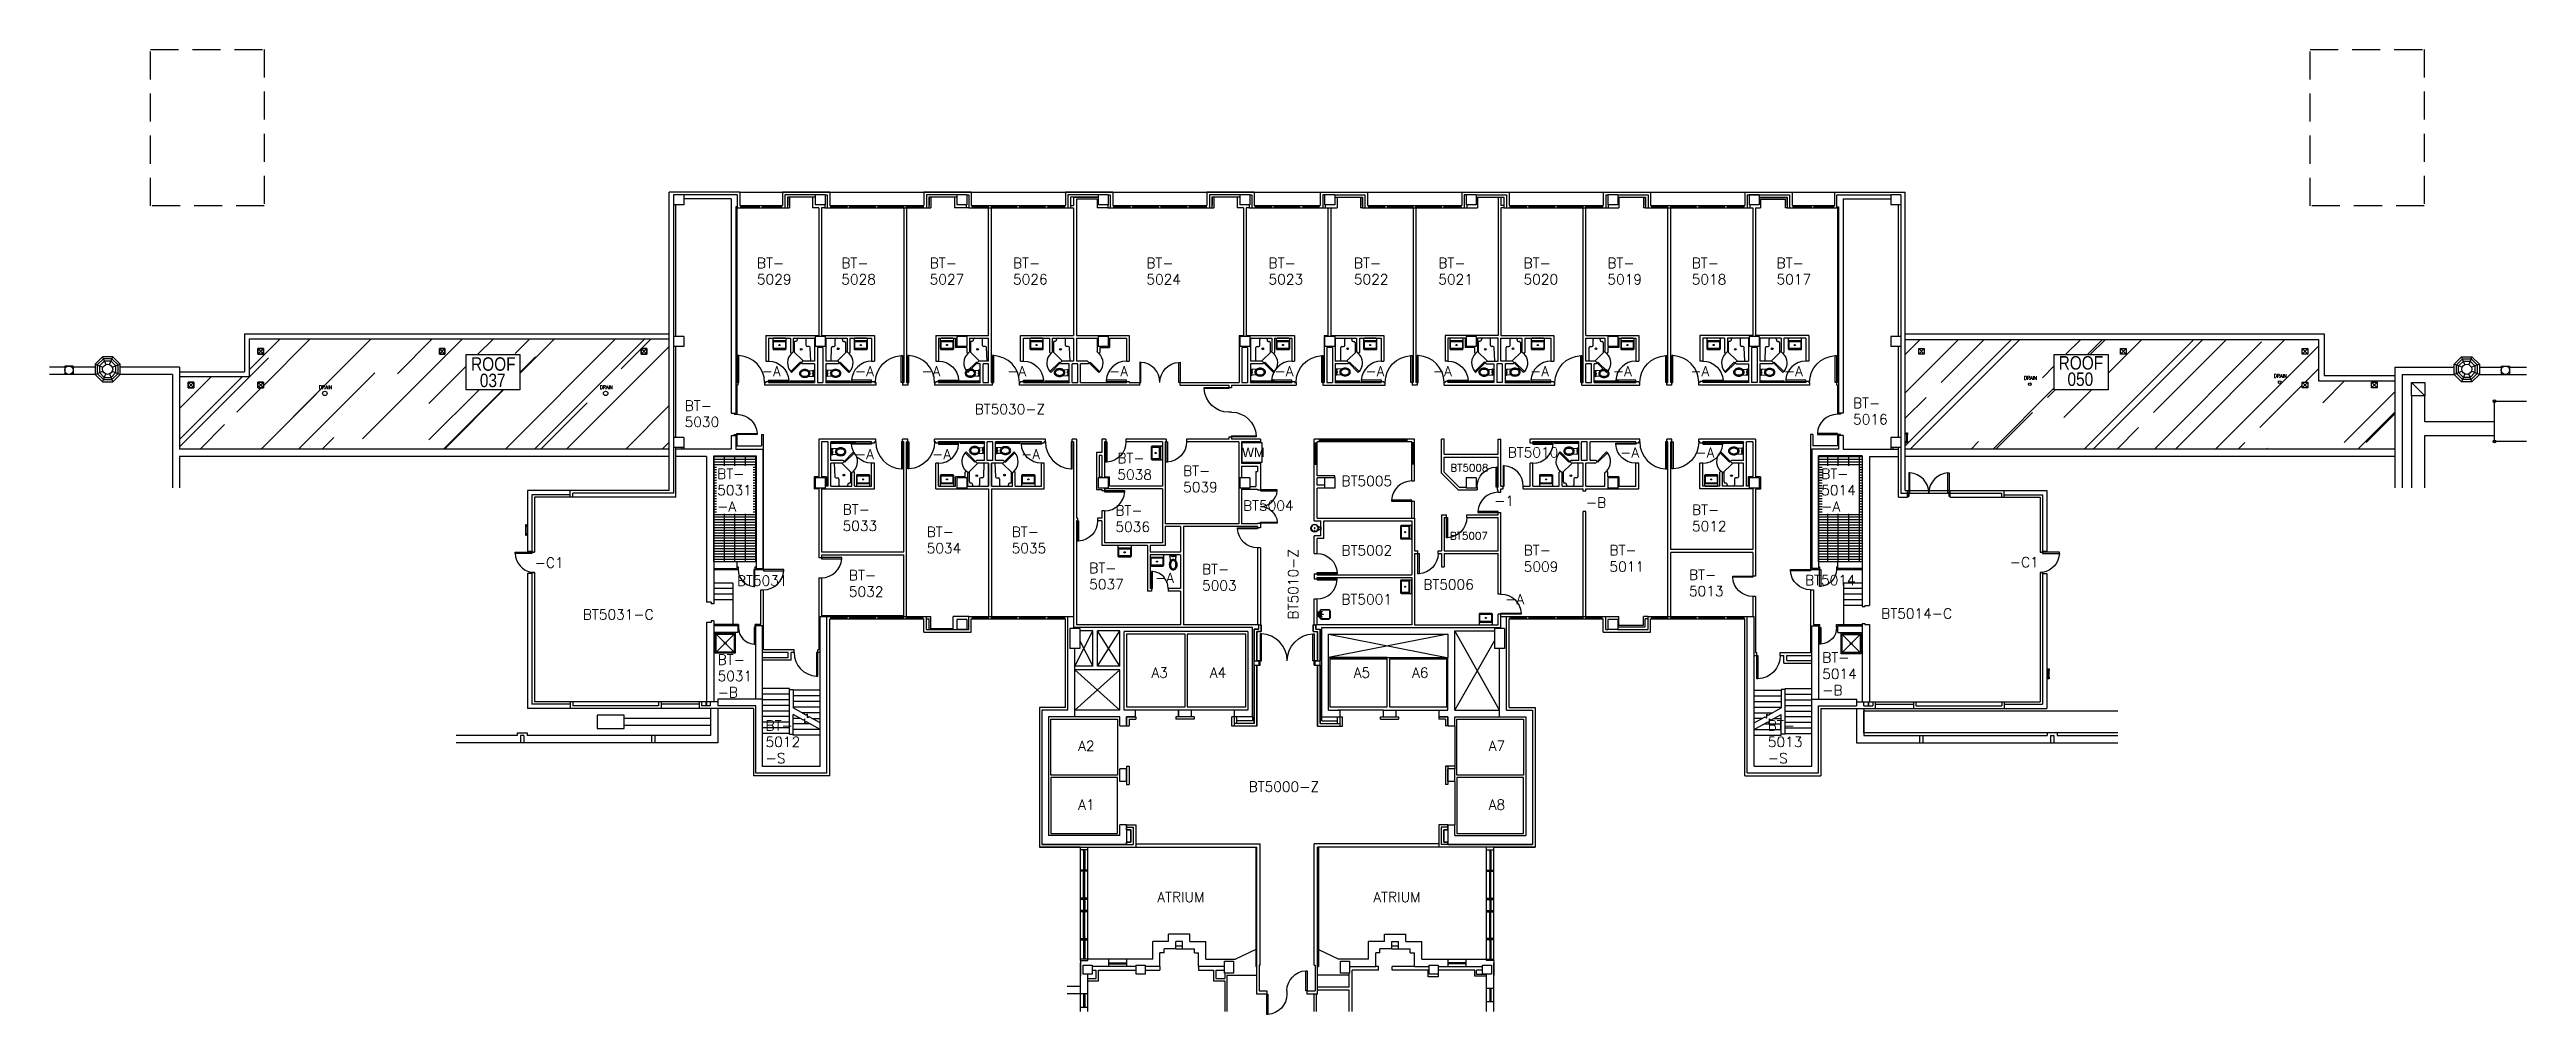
# Model space of a CAD drawing. Extents: x 2809 to 7228, y 18116 to 19837.
import ezdxf
from ezdxf.enums import TextEntityAlignment as Align

# ---------------------------------------------------------------- set-up
doc = ezdxf.new("R2010")
doc.units = 0
doc.header["$MEASUREMENT"] = 0
doc.linetypes.add('HIDDEN', pattern=[0.375, 0.25, -0.125])
doc.layers.get('0').update_dxf_attribs({"linetype": 'CONTINUOUS'})
for name, color, linetype in [('ARDOOR', 7, 'CONTINUOUS'), ('ARDOORNO', 4, 'CONTINUOUS'), ('ARROOMNO', 4, 'CONTINUOUS'), ('ARWALL', 7, 'CONTINUOUS'), ('ARWINDOW', 7, 'CONTINUOUS'), ('COL', 14, 'CONTINUOUS'), ('EQUIP', 30, 'CONTINUOUS'), ('EXDOOR', 8, 'CONTINUOUS'), ('EXROOF', 9, 'CONTINUOUS'), ('EXROOF_LOWER', 254, 'HIDDEN'), ('EXROOF_TEXT', 134, 'CONTINUOUS'), ('EXWALL', 8, 'CONTINUOUS'), ('EXWINDOW', 8, 'CONTINUOUS'), ('MPFIXTURE', 3, 'CONTINUOUS'), ('TXT', 4, 'CONTINUOUS')]:
    doc.layers.add(name, color=color, linetype=linetype)
doc.styles.add('ARIAL_NARROW', font='ARIALN.TTF', dxfattribs={"height": 17})
doc.styles.add('ROMANS', font='romans.shx', dxfattribs={"height": 18})
doc.styles.add('SYMB', font='simplex.shx', dxfattribs={"width": 0.85})

msp = doc.modelspace()

# ---------------------------------------------------------------- texts
at = {"layer": 'ARDOORNO', "style": 'ROMANS'}
for s, p in [('-1', (5386.1, 19022.9)), ('-B', (5549.7, 19019.8)), ('-C1', (3674, 18912.6)), ('-C1', (6305.9, 18913.6)), ('-A', (5405.5, 18847.4))]:
    msp.add_text(s, height=18, dxfattribs=at).set_placement(p)
at = {"layer": 'ARROOMNO', "style": 'ROMANS'}
for s, height, p in [('BT-', 18, (4070.6, 19447)), ('BT-', 18, (4221.2, 19447)), ('BT-', 18, (4378.8, 19447)), ('BT-', 18, (4527.5, 19447)), ('BT-', 18, (4765.5, 19447)), ('BT-', 18, (4983.4, 19447)), ('BT-', 18, (5135.7, 19447)), ('BT-', 18, (5286.3, 19447)), ('BT-', 18, (5438.4, 19447)), ('BT-', 18, (5588, 19447)), ('BT-', 18, (5738.5, 19447)), ('BT-', 18, (5889.8, 19447)), ('5029', 18, (4070.6, 19417.9)), ('5028', 18, (4221.2, 19417.9)), ('5027', 18, (4378.8, 19417.9)), ('5026', 18, (4527.5, 19417.9)), ('5024', 18, (4765.5, 19417.9)), ('5023', 18, (4983.4, 19417.9)), ('5022', 18, (5135.7, 19417.9)), ('5021', 18, (5286.3, 19417.9)), ('5020', 18, (5438.4, 19417.9)), ('5019', 18, (5588, 19417.9)), ('5018', 18, (5738.5, 19417.9)), ('5017', 18, (5889.8, 19417.9)), ('-A', 18, (4079.1, 19254)), ('-A', 18, (4245.4, 19254)), ('-A', 18, (4364, 19254)), ('-A', 18, (4517, 19254)), ('-A', 18, (4698.8, 19254)), ('-A', 18, (4994.1, 19254)), ('-A', 18, (5156.1, 19254)), ('-A', 18, (5276.6, 19254)), ('-A', 18, (5450, 19254)), ('-A', 18, (5597.7, 19254)), ('-A', 18, (5735.9, 19254)), ('-A', 18, (5902.8, 19254)), ('5030', 18, (3941.7, 19163.6)), ('BT-', 18, (3941.7, 19192.7)), ('BT5030-Z', 18, (4459.2, 19186.4)), ('5016', 18, (6026.3, 19168.2)), ('BT-', 18, (6026.3, 19197.4)), ('-A', 18, (4245.4, 19106.2)), ('-A', 18, (4383.2, 19106.2)), ('-A', 18, (4541.9, 19106.2)), ('BT-', 18, (4713.7, 19098.9)), ('BT-', 18, (4831, 19076.5)), ('BT5008', 13.5, (5308, 19084)), ('BT5010', 18, (5410.1, 19109.3)), ('-A', 18, (5610.7, 19109.3)), ('-A', 18, (5744.9, 19109.3)), ('5031', 18, (3999.7, 19042)), ('BT-', 18, (3999.7, 19071.2)), ('5038', 18, (4713.7, 19069.7)), ('5039', 18, (4831, 19047.4)), ('BT5005', 18, (5113.6, 19058.2)), ('5014', 18, (5969.5, 19042)), ('BT-', 18, (5969.5, 19071.2)), ('-A', 18, (3999.7, 19012.9)), ('BT-', 18, (4223.5, 19007.4)), ('BT-', 18, (4710.2, 19005.7)), ('BT5004', 18, (4937.9, 19014.4)), ('BT-', 18, (5738.9, 19006.8)), ('-A', 18, (5969.5, 19012.9)), ('5033', 18, (4223.5, 18978.3)), ('BT-', 18, (4373.5, 18967.5)), ('BT-', 18, (4525.1, 18967.5)), ('5036', 18, (4710.2, 18976.6)), ('BT5007', 13.5, (5307, 18962.8)), ('5012', 18, (5738.9, 18977.7)), ('5034', 18, (4373.5, 18938.4)), ('5035', 18, (4525.1, 18938.4)), ('BT-', 18, (4663.5, 18903.2)), ('BT-', 18, (4864.8, 18901.1)), ('BT5002', 18, (5113.6, 18934.5)), ('5009', 18, (5438.7, 18905.6)), ('BT-', 18, (5438.7, 18934.8)), ('5011', 18, (5591.7, 18905.6)), ('BT-', 18, (5591.7, 18934.8)), ('BT5031', 18, (4035, 18880.5)), ('5032', 18, (4234.6, 18861)), ('BT-', 18, (4234.6, 18890.2)), ('5037', 18, (4663.5, 18874.1)), ('-A', 18, (4780.8, 18885.5)), ('5003', 18, (4864.8, 18871.9)), ('BT5006', 18, (5259.5, 18873.7)), ('5013', 18, (5733.5, 18861.9)), ('BT-', 18, (5733.5, 18891.1)), ('BT5014', 18, (5940.6, 18881.5)), ('BT5031-C', 18, (3759.9, 18820.3)), ('BT5001', 18, (5113.4, 18847.3)), ('BT5014-C', 18, (6076.5, 18821.9)), ('BT-', 18, (4000.5, 18739.6)), ('BT-', 18, (5971.3, 18743.4)), ('5031', 18, (4000.5, 18710.5)), ('-B', 18, (4000.5, 18681.4)), ('A3', 18, (4774.5, 18716.5)), ('A4', 18, (4878.6, 18716.5)), ('A5', 18, (5135.4, 18716.5)), ('A6', 18, (5239.4, 18716.5)), ('5014', 18, (5971.3, 18714.3)), ('-B', 18, (5971.3, 18685.1)), ('5012', 18, (4086.1, 18593)), ('BT-', 18, (4086.1, 18622.2)), ('5013', 18, (5874.2, 18593)), ('BT-', 18, (5874.2, 18622.2)), ('-S', 18, (4086.1, 18563.9)), ('A2', 18, (4643.7, 18585.8)), ('A7', 18, (5376.2, 18585.8)), ('-S', 18, (5874.2, 18563.9)), ('BT5000-Z', 18, (4947.9, 18513.1)), ('A1', 18, (4643.7, 18481)), ('A8', 18, (5376.2, 18481))]:
    msp.add_text(s, height=height, dxfattribs=at).set_placement(p)
msp.add_text('BT5010-Z', height=18, rotation=90, dxfattribs=at).set_placement((5036.3, 18820.3))
at = {"layer": 'EXROOF_TEXT', "style": 'ARIAL_NARROW'}
for s, p in [('ROOF', (3600.3, 19263.9)), ('ROOF', (6432.8, 19266)), ('037', (3599.2, 19234.7)), ('050', (6431.8, 19236.8))]:
    msp.add_text(s, height=24, dxfattribs=at).set_placement(p, align=Align.CENTER)
at = {"layer": 'EXROOF_TEXT', "style": 'SYMB', "width": 0.85}
for p in [(3300.9, 19234.5), (3801.9, 19234.5), (6342.7, 19251), (6788.6, 19254.6)]:
    msp.add_attdef('DRAIN', text='VTR', height=6.72, dxfattribs=at).set_placement(p, align=Align.MIDDLE)
at = {"layer": 'MPFIXTURE', "insert": (4936.3, 19126.8), "char_height": 16.83, "width": 36.596, "attachment_point": 1}
msp.add_mtext('WM', dxfattribs=at)
at = {"layer": 'TXT', "style": 'ROMANS'}
for p in [(4827, 18316.3), (5212.5, 18316.3)]:
    msp.add_text('ATRIUM', height=18, dxfattribs=at).set_placement(p, align=Align.CENTER)

# ---------------------------------------------------------------- blocks, each defined once
blk = doc.blocks.new('COL2')
for p, q in [((-0.5, -0.5), (-0.5, 0.5)), ((-0.5, 0.5), (0.5, 0.5)), ((0.5, -0.5), (0.5, 0.5)), ((-0.5, -0.5), (0.5, -0.5))]:
    blk.add_line(p, q)
blk = doc.blocks.new('A$C6AB16C9A')
at = {"layer": 'MPFIXTURE'}
for points in [[(0, 18.5), (0, 1.5, 0.414214), (1.5, 0), (22.5, 0, 0.414214), (24, 1.5), (24, 18.5, 0.414214), (22.5, 20), (1.5, 20, 0.414214)], [(22.5, 13.5), (22.5, 2.5, -0.414214), (21.5, 1.5), (2.5, 1.5, -0.414214), (1.5, 2.5), (1.5, 13.5, -0.414214), (2.5, 14.5), (21.5, 14.5, -0.414214)]]:
    blk.add_lwpolyline(points, format="xyb", close=True, dxfattribs=at)
blk.add_lwpolyline([(0, 16), (24, 16)], dxfattribs=at)
for radius in [1, 0.5]:
    blk.add_circle((12, 8), radius, dxfattribs=at)
blk = doc.blocks.new('A$C53C77F74')
blk.add_blockref('A$C6AB16C9A', (0, 0))
blk = doc.blocks.new('GRABBAR42')
for p, q in [((13.75, 3), (52.25, 3)), ((13.75, 1.5), (52.25, 1.5))]:
    blk.add_line(p, q)
for points in [[(10.75, 0), (10.75, 0.5), (13.25, 0.5), (13.25, 0)], [(52.75, 0), (52.75, 0.5), (55.25, 0.5), (55.25, 0)]]:
    blk.add_lwpolyline(points, close=True)
for centre, radius, start, end in [((13.75, 0.5), 2.5, 90, 180), ((13.75, 0.5), 1, 90, 180), ((52.25, 0.5), 2.5, 0, 90), ((52.25, 0.5), 1, 0, 90)]:
    blk.add_arc(centre, radius, start, end)
blk = doc.blocks.new('A$C187E1549')
at = {"layer": 'MPFIXTURE'}
blk.add_blockref('GRABBAR42', (-10.7, 0), dxfattribs=at)
blk = doc.blocks.new('A$C69F218C8')
blk.add_blockref('A$C187E1549', (0, 0))
blk = doc.blocks.new('A$C1C06607B')
blk.add_blockref('A$C69F218C8', (0, 0))
blk = doc.blocks.new('A$C70401272')
at = {"rotation": 180}
blk.add_blockref('A$C1C06607B', (44.5, 3), dxfattribs=at)
blk = doc.blocks.new('TOILET')
at = {"layer": 'MPFIXTURE', "linetype": 'CONTINUOUS'}
for p, q in [((4544.9, 18863.2), (4534.1, 18863.8)), ((4534.8, 18862.8), (4534.1, 18862.8)), ((4534.8, 18861.8), (4534.1, 18861.8)), ((4535.9, 18852.7), (4534.1, 18852.6)), ((4535.4, 18862.9), (4534.9, 18862.9)), ((4534.9, 18861.8), (4535.4, 18861.8)), ((4544.9, 18853.3), (4536.6, 18852.8)), ((4536.7, 18859.5), (4536.7, 18859.4))]:
    blk.add_line(p, q, dxfattribs=at)
at = {"layer": 'MPFIXTURE'}
for p, q in [((4535.8, 18860.1), (4535.4, 18860.1)), ((4535.4, 18860), (4535.4, 18859.8)), ((4535.4, 18859.8), (4535.8, 18859.8)), ((4535.7, 18856.4), (4535.4, 18856.4)), ((4535.4, 18856.3), (4535.4, 18856.1)), ((4535.4, 18856.1), (4535.7, 18856.1)), ((4535.7, 18856.4), (4535.7, 18856.7)), ((4535.8, 18860.1), (4535.8, 18861.6)), ((4535.8, 18859.4), (4535.8, 18859.8)), ((4535.8, 18859.7), (4535.8, 18859.8)), ((4536.7, 18860.1), (4536.7, 18861.6)), ((4537.1, 18860.1), (4536.7, 18860.1)), ((4536.7, 18859.8), (4537.1, 18859.8)), ((4536.7, 18859.3), (4536.7, 18859.8)), ((4536.7, 18859.7), (4536.7, 18859.8)), ((4536.8, 18856.7), (4536.8, 18856.4)), ((4537.1, 18856.4), (4536.8, 18856.4)), ((4536.8, 18856.1), (4537.1, 18856.1)), ((4537.6, 18862.9), (4537.1, 18862.9)), ((4537.1, 18861.8), (4537.6, 18861.8)), ((4537.1, 18859.8), (4537.1, 18860)), ((4537.1, 18856.1), (4537.1, 18856.3)), ((4537.7, 18861.8), (4537.7, 18862.8))]:
    blk.add_line(p, q, dxfattribs=at)
at = {"layer": 'MPFIXTURE', "linetype": 'CONTINUOUS'}
for points in [[(4537.1, 18862.9, 0.025815), (4537.1, 18862.9, 0.069134), (4536.7, 18863.1, 0.055334), (4536.3, 18863.1, 0.055334), (4535.8, 18863.1, 0.069134), (4535.5, 18862.9, 0.025815), (4535.4, 18862.9, 0.164444)], [(4535.4, 18861.8, 0.025815), (4535.5, 18861.7, 0.069134), (4535.8, 18861.6, 0.055334), (4536.3, 18861.5, 0.055334)], [(4536.3, 18861.5, 0.055334), (4536.7, 18861.6, 0.069134), (4537.1, 18861.7, 0.024315), (4537.1, 18861.8, 0.190567)]]:
    blk.add_lwpolyline(points, format="xyb", dxfattribs=at)
at = {"layer": 'MPFIXTURE'}
for points in [[(4536.8, 18856.1), (4536.8, 18855.6, -0.414214), (4536.8, 18855.5), (4535.7, 18855.5, -0.414214), (4535.7, 18855.6), (4535.7, 18856.1)], [(4536.4, 18855.5), (4536.6, 18852.7, -1.015015), (4535.9, 18852.7), (4536.1, 18855.5)]]:
    blk.add_lwpolyline(points, format="xyb", dxfattribs=at)
at = {"layer": 'MPFIXTURE', "linetype": 'CONTINUOUS'}
blk.add_lwpolyline([(4536.7, 18858), (4536.5, 18858.3), (4536, 18858.3), (4535.8, 18858), (4536, 18857.6), (4536.5, 18857.6)], close=True, dxfattribs=at)
at = {"layer": 'MPFIXTURE', "linetype": 'CONTINUOUS', "flags": 128}
for points in [[(4551.6, 18851.2, 0.074368), (4555.3, 18851.8, 0.085026), (4558.3, 18853.3, 0.106278), (4560.4, 18855.7, 0.128465), (4561.1, 18858.2, 0.128465), (4560.4, 18860.8, 0.106278), (4558.3, 18863.2, 0.085026), (4555.3, 18864.7, 0.074368), (4551.6, 18865.2, 0.074368), (4547.8, 18864.7, 0.085026), (4544.9, 18863.2, 0.106278), (4542.8, 18860.8, 0.128465), (4542.1, 18858.2, 0.128465), (4542.8, 18855.7, 0.106278), (4544.9, 18853.3, 0.085026), (4547.8, 18851.8, 0.074368)], [(4551.6, 18853.2, 0.074368), (4554.8, 18853.7, 0.085026), (4557.1, 18854.9, 0.106278), (4558.7, 18856.6, 0.128465), (4559.1, 18858.2, 0.128465), (4558.7, 18859.8, 0.106278), (4557.1, 18861.6, 0.085026), (4554.8, 18862.8, 0.074368), (4551.6, 18863.2, 0.074368), (4548.4, 18862.8, 0.085026), (4546.1, 18861.6, 0.106278), (4544.5, 18859.8, 0.128465), (4544.1, 18858.2, 0.128465), (4544.5, 18856.6, 0.106278), (4546.1, 18854.9, 0.085026), (4548.4, 18853.7, 0.074368)]]:
    blk.add_lwpolyline(points, format="xyb", close=True, dxfattribs=at)
at = {"layer": 'MPFIXTURE', "linetype": 'CONTINUOUS'}
blk.add_circle((4536.3, 18858), 1.45, dxfattribs=at)
for centre, start, end in [((4534.9, 18862.8), 90, 180), ((4534.9, 18861.8), 180, 270)]:
    blk.add_arc(centre, 0.0602, start, end, dxfattribs=at)
at = {"layer": 'MPFIXTURE'}
for centre, start, end in [((4535.4, 18860), 90, 180), ((4535.4, 18859.8), 180, 270), ((4535.4, 18856.3), 90, 180), ((4535.4, 18856.1), 180, 270), ((4537.1, 18860), 0, 90), ((4537.1, 18859.8), 270, 0), ((4537.1, 18856.3), 0, 90), ((4537.1, 18856.1), 270, 0), ((4537.6, 18862.8), 0, 90), ((4537.6, 18861.8), 270, 0)]:
    blk.add_arc(centre, 0.0602, start, end, dxfattribs=at)
blk = doc.blocks.new('A$C13734893')
at = {"layer": 'ARWALL'}
blk.add_blockref('TOILET', (-4534.1, -18851.2), dxfattribs=at)
blk = doc.blocks.new('A$C3C8C3C9A')
blk.add_blockref('A$C13734893', (0, 0))
blk = doc.blocks.new('A$C700E6ECD')
at = {"rotation": 180}
blk.add_blockref('A$C3C8C3C9A', (27, 14), dxfattribs=at)
blk = doc.blocks.new('A$C4B6E7E61')
blk.add_blockref('A$C6AB16C9A', (0, 0))
blk = doc.blocks.new('A$C50B80716')
at = {"rotation": 180}
blk.add_blockref('A$C4B6E7E61', (24, 20), dxfattribs=at)
blk = doc.blocks.new('A$C4F021C97')
at = {"rotation": 90}
blk.add_blockref('A$C50B80716', (20, 0), dxfattribs=at)
blk = doc.blocks.new('A$C507778EF')
at = {"rotation": 180}
blk.add_blockref('A$C700E6ECD', (27, 14), dxfattribs=at)
blk = doc.blocks.new('A$C25721794')
at = {"layer": 'MPFIXTURE'}
for points in [[(0, 36), (36, 36), (36, 0), (0, 0)], [(2, 34), (34, 34), (34, 2), (2, 2)]]:
    blk.add_lwpolyline(points, close=True, dxfattribs=at)
for points in [[(2, 34), (16.9, 19.1)], [(2, 2), (16.9, 16.9)], [(17, 18), (19, 18)], [(18, 19), (18, 17)], [(34, 34), (19.1, 19.1)], [(34, 2), (19.1, 16.9)]]:
    blk.add_lwpolyline(points, dxfattribs=at)
for radius in [1.5, 1]:
    blk.add_circle((18, 18), radius, dxfattribs=at)
blk = doc.blocks.new('DRNKFTN')
at = {"layer": 'MPFIXTURE', "linetype": 'CONTINUOUS'}
for p, q in [((4988.9, 18769.7), (4994.3, 18769.7)), ((4988.9, 18765), (4988.9, 18769.7)), ((4994.3, 18769.7), (4994.3, 18764.8)), ((4995.5, 18757.4), (4995.6, 18759.4)), ((4995.5, 18757.4), (4995.6, 18759.4)), ((4995.5, 18757.4), (4995.6, 18759.4)), ((4995.5, 18757.4), (4995.7, 18759.2)), ((4995.6, 18757.6), (4995.5, 18757.4)), ((4995.6, 18757.6), (4995.5, 18757.4))]:
    blk.add_line(p, q, dxfattribs=at)
blk.add_circle((4991.4, 18758.4), 7, dxfattribs=at)
for centre, radius, start, end in [((4991.4, 18758.4), 6.21, 0, 180), ((4991.4, 18758.4), 6.21, 180, 0), ((4991.4, 18758.4), 0.724, 0, 180), ((4991.4, 18758.4), 0.724, 180, 0), ((4992.1, 18758.4), 0, 359.999997222109, 0), ((4996.1, 18758.3), 1.16, 236.6932, 113.3808), ((4996.1, 18758.3), 0.913, 236.6932, 113.3808), ((4996.1, 18758.3), 0.913, 236.6932, 113.3808), ((4996.1, 18758.4), 0.161, 0, 180), ((4996.1, 18758.4), 0.161, 180, 0), ((4996.3, 18758.4), 0, 359.999997222109, 0), ((4997.6, 18758.4), 0, 359.999997222109, 0)]:
    blk.add_arc(centre, radius, start, end, dxfattribs=at)
blk = doc.blocks.new('A$C5DD86A04')
at = {"layer": 'ARWALL'}
blk.add_blockref('DRNKFTN', (-4984.4, -18751.4), dxfattribs=at)
blk = doc.blocks.new('A$C07EF56D2')
at = {"layer": 'MPFIXTURE', "linetype": 'CONTINUOUS'}
for p, q in [((0, 0), (0.2, 24.3)), ((2.2, 26.3), (5.2, 26.3)), ((7.2, 28.3), (7.2, 38.8)), ((20, 38.7), (20, 37.3)), ((22, 35.3), (23.5, 35.3))]:
    blk.add_line(p, q, dxfattribs=at)
at = {"layer": 'MPFIXTURE'}
for p, q in [((10.9, 0.4), (27.9, 17.4)), ((25.5, 33.3), (25.5, 15))]:
    blk.add_line(p, q, dxfattribs=at)
at = {"layer": 'MPFIXTURE', "linetype": 'CONTINUOUS'}
blk.add_circle((12.4, 22.1), 1.5, dxfattribs=at)
for centre, radius, start, end in [((2.2, 24.3), 2, 90, 180), ((5.2, 28.3), 2, 270, 360), ((9.2, 38.8), 2, 90, 180), ((18, 38.8), 2, 354.8724, 82.3421), ((22, 37.3), 2, 180, 270), ((23.5, 33.3), 1.99, 359.8541, 91.8209)]:
    blk.add_arc(centre, radius, start, end, dxfattribs=at)
blk = doc.blocks.new('A$C2EEF6F50')
blk.add_blockref('A$C07EF56D2', (0, 0))
blk = doc.blocks.new('A$C6F837888')
at = {"color": 3}
blk.add_line((1.1, 33.8), (1.1, 16.3), dxfattribs=at)
at = {"layer": 'MPFIXTURE'}
for p, q in [((17, 0.4), (0, 17.4)), ((4.7, 35.8), (4.7, 35.8)), ((22.8, 28.2), (22.8, 38.8)), ((27.8, 26.2), (24.8, 26.2)), ((24.8, 26.2), (24.8, 26.2)), ((30.8, 0), (29.8, 24.3))]:
    blk.add_line(p, q, dxfattribs=at)
at = {"layer": 'MPFIXTURE', "color": 3}
blk.add_line((3.1, 35.8), (4.7, 35.8), dxfattribs=at)
at = {"layer": 'MPFIXTURE', "linetype": 'CONTINUOUS'}
blk.add_circle((13.8, 21.2), 1.5, dxfattribs=at)
at = {"layer": 'MPFIXTURE'}
for centre, radius, start, end in [((3.1, 33.8), 2, 90, 180), ((4.6, 38), 2.23, 272.4486, 20.1712), ((8.7, 38.8), 2, 90, 180), ((20.8, 38.8), 2, 0, 90), ((24.8, 28.2), 2, 180, 270), ((27.8, 24.2), 2, 1.9999, 90)]:
    blk.add_arc(centre, radius, start, end, dxfattribs=at)
blk = doc.blocks.new('A$C59596714')
blk.add_blockref('A$C6F837888', (0, 0))
blk = doc.blocks.new('A$C68CD6B92')
blk.add_blockref('A$C59596714', (0, 0))
blk = doc.blocks.new('A$C716203C8')
blk.add_blockref('A$C2EEF6F50', (0, 0))

# ---------------------------------------------------------------- hatches: boundary and pattern name
at = {"layer": 'EXROOF'}
h = msp.add_hatch(dxfattribs=at)
h.set_pattern_fill('AR-RROOF', color=256, scale=115, angle=45, style=0)
h.paths.add_polyline_path([(3056.1, 19243.4), (3066.1, 19243.4), (3066.1, 19233.4), (3056.1, 19233.4)], flags=16)
h.paths.add_polyline_path([(3180, 19243.4), (3190, 19243.4), (3190, 19233.4), (3180, 19233.4)], flags=16)
h.paths.add_polyline_path([(3180, 19303.4), (3190, 19303.4), (3190, 19293.4), (3180, 19293.4)], flags=16)
edge = h.paths.add_edge_path(flags=16)
edge.add_arc((3299.7, 19223.5), 4, 0, 360)
h.paths.add_polyline_path([(3504, 19303.4), (3514, 19303.4), (3514, 19293.4), (3504, 19293.4)], flags=16)
h.paths.add_polyline_path([(3551.7, 19292.6), (3647.7, 19292.6), (3647.7, 19230), (3551.7, 19230)], flags=16)
edge = h.paths.add_edge_path(flags=16)
edge.add_arc((3800.7, 19223.5), 4, 0, 360)
h.paths.add_polyline_path([(3864, 19303.4), (3874, 19303.4), (3874, 19293.4), (3864, 19293.4)], flags=16)
h.paths.add_polyline_path([(3040.7, 19253.7), (3040.7, 19124.2), (3120.7, 19124.2), (3120.7, 19206), (3142.7, 19206), (3142.7, 19124.2), (3465.7, 19124.2), (3465.7, 19206), (3485.5, 19206), (3485.5, 19124.2), (3914, 19124.2), (3914, 19320.7), (3164.5, 19320.7), (3164.5, 19253.7)])
h.paths.add_polyline_path([(3049.8, 19220.5), (3071.7, 19220.5), (3071.7, 19232), (3049.8, 19232)], flags=24)
h.paths.add_polyline_path([(3173.6, 19220.5), (3195.6, 19220.5), (3195.6, 19232), (3173.6, 19232)], flags=24)
h.paths.add_polyline_path([(3173.6, 19280.5), (3195.6, 19280.5), (3195.6, 19292), (3173.6, 19292)], flags=24)
h.paths.add_polyline_path([(3287.6, 19229.5), (3314.3, 19229.5), (3314.3, 19239.5), (3287.6, 19239.5)], flags=24)
h.paths.add_polyline_path([(3497.6, 19280.5), (3519.6, 19280.5), (3519.6, 19292), (3497.6, 19292)], flags=24)
h.paths.add_polyline_path([(3788.6, 19229.5), (3815.3, 19229.5), (3815.3, 19239.5), (3788.6, 19239.5)], flags=24)
h.paths.add_polyline_path([(3857.6, 19280.5), (3879.6, 19280.5), (3879.6, 19292), (3857.6, 19292)], flags=24)
h = msp.add_hatch(dxfattribs=at)
h.set_pattern_fill('AR-RROOF', color=256, scale=115, angle=45, style=0)
h.paths.add_polyline_path([(6143.5, 19303.4), (6153.4, 19303.4), (6153.4, 19293.4), (6143.5, 19293.4)], flags=16)
edge = h.paths.add_edge_path(flags=16)
edge.add_arc((6341.5, 19240), 2.4, 0, 360)
h.paths.add_polyline_path([(6385.3, 19292.6), (6481.3, 19292.6), (6481.3, 19230), (6385.3, 19230)], flags=16)
h.paths.add_polyline_path([(6503.5, 19303.4), (6513.4, 19303.4), (6513.4, 19293.4), (6503.5, 19293.4)], flags=16)
edge = h.paths.add_edge_path(flags=16)
edge.add_arc((6787.4, 19243.6), 2.4, 0, 360)
h.paths.add_polyline_path([(6827.5, 19243.4), (6837.4, 19243.4), (6837.4, 19233.4), (6827.5, 19233.4)], flags=16)
h.paths.add_polyline_path([(6827.5, 19303.4), (6837.4, 19303.4), (6837.4, 19293.4), (6827.5, 19293.4)], flags=16)
h.paths.add_polyline_path([(6951.3, 19243.4), (6961.3, 19243.4), (6961.3, 19233.4), (6951.3, 19233.4)], flags=16)
h.paths.add_polyline_path([(6119.5, 19319.7), (6856.7, 19319.7), (6856.7, 19245.7), (6992.7, 19245.7), (6992.7, 19124.2), (6119.5, 19124.2), (6119.5, 19136.2), (6121.5, 19136.2), (6121.5, 19135.2), (6123.5, 19135.2), (6123.5, 19138.2), (6123, 19138.2), (6123, 19150.2), (6123.5, 19150.2), (6123.5, 19153.2), (6121.5, 19153.2), (6121.5, 19152.2), (6119.5, 19152.2)])
h.paths.add_polyline_path([(6137.1, 19280.5), (6159, 19280.5), (6159, 19292), (6137.1, 19292)], flags=24)
h.paths.add_polyline_path([(6329.3, 19246), (6356.1, 19246), (6356.1, 19256), (6329.3, 19256)], flags=24)
h.paths.add_polyline_path([(6497.1, 19280.5), (6519, 19280.5), (6519, 19292), (6497.1, 19292)], flags=24)
h.paths.add_polyline_path([(6775.2, 19249.6), (6802, 19249.6), (6802, 19259.6), (6775.2, 19259.6)], flags=24)
h.paths.add_polyline_path([(6821.1, 19280.5), (6843, 19280.5), (6843, 19292), (6821.1, 19292)], flags=24)
h.paths.add_polyline_path([(6821.1, 19220.5), (6843, 19220.5), (6843, 19232), (6821.1, 19232)], flags=24)
h.paths.add_polyline_path([(6945, 19220.5), (6966.9, 19220.5), (6966.9, 19232), (6945, 19232)], flags=24)
at = {"layer": 'EXWALL'}
h = msp.add_hatch(dxfattribs=at)
h.set_pattern_fill('GRATE', color=256, scale=150, style=0)
h.paths.add_polyline_path([(4064.1, 19008.7), (3998.5, 19008.7), (3998.5, 19094.1), (4064.1, 19094.1)], flags=16)
h.paths.add_polyline_path([(4069, 19112.2), (3993.7, 19112.2), (3993.7, 18923.3), (4069, 18923.3)])
h = msp.add_hatch(dxfattribs=at)
h.set_pattern_fill('GRATE', color=256, scale=150, style=0)
h.paths.add_polyline_path([(6036.7, 19008.7), (5971.1, 19008.7), (5971.1, 19094.1), (6036.7, 19094.1)], flags=16)
h.paths.add_polyline_path([(5964.5, 18923.3), (6042.5, 18923.3), (6042.5, 19112.2), (5964.5, 19112.2)])

# ---------------------------------------------------------------- linework, layer by layer
at = {"layer": 'ARDOOR'}
for p, q in [((4917.5, 19190), (4912.5, 19190)), ((5016.1, 18158), (5016.1, 18152))]:
    msp.add_line(p, q, dxfattribs=at)
at = {"layer": 'ARDOOR', "flags": 128}
for points in [[(4084.3, 19243, 0.402069), (4038.3, 19290.9), (4038.3, 19291), (4036.3, 19291), (4036.3, 19243), (4038.3, 19243), (4038.3, 19291)], [(4091.3, 19281, -0.39805), (4127.3, 19247), (4127.3, 19245), (4091.3, 19245), (4091.3, 19247), (4127.3, 19247)], [(4132.3, 19294.8, 0.390066), (4131, 19262.3), (4130.9, 19262.3), (4132.3, 19260.8), (4149.3, 19277.8), (4147.9, 19279.2), (4130.9, 19262.3)], [(4234.6, 19294.8, -0.390066), (4236, 19262.3), (4236, 19262.3), (4234.6, 19260.8), (4217.6, 19277.8), (4219.1, 19279.2), (4236, 19262.3)], [(4275.3, 19281, 0.39805), (4239.4, 19247), (4239.3, 19245), (4275.3, 19245), (4275.3, 19247), (4239.4, 19247)], [(4282.1, 19243, -0.402069), (4328.1, 19290.9), (4328.1, 19291), (4330.1, 19291), (4330.1, 19243), (4328.1, 19243), (4328.1, 19291)], [(4387.6, 19243, 0.402069), (4341.6, 19290.9), (4341.6, 19291), (4339.6, 19291), (4339.6, 19243), (4341.6, 19243), (4341.6, 19291)], [(4394.6, 19281, -0.39805), (4430.5, 19247), (4430.6, 19245), (4394.6, 19245), (4394.6, 19247), (4430.5, 19247)], [(4446.8, 19294.8, 0.390066), (4445.5, 19262.3), (4445.4, 19262.3), (4446.8, 19260.8), (4463.8, 19277.8), (4462.4, 19279.2), (4445.4, 19262.3)], [(4539.1, 19243, 0.402069), (4493.1, 19290.9), (4493.1, 19291), (4491.1, 19291), (4491.1, 19243), (4493.1, 19243), (4493.1, 19291)], [(4546.1, 19281, -0.39805), (4582, 19247), (4582.1, 19245), (4546.1, 19245), (4546.1, 19247), (4582, 19247)], [(4594.9, 19294.8, 0.390066), (4593.5, 19262.3), (4593.5, 19262.3), (4594.9, 19260.8), (4611.9, 19277.8), (4610.4, 19279.2), (4593.5, 19262.3)], [(4680.6, 19294.8, -0.390066), (4682, 19262.3), (4682, 19262.3), (4680.6, 19260.8), (4663.6, 19277.8), (4665.1, 19279.2), (4682, 19262.3)], [(4729.8, 19281, 0.39805), (4693.9, 19247), (4693.8, 19245), (4729.8, 19245), (4729.8, 19247), (4693.9, 19247)], [(4789.6, 19243, 0.39805), (4755.6, 19278.9), (4753.6, 19279), (4753.6, 19243), (4755.6, 19243), (4755.6, 19278.9)], [(4789.6, 19243, -0.39805), (4823.6, 19278.9), (4825.6, 19279), (4825.6, 19243), (4823.6, 19243), (4823.6, 19278.9)], [(4992.1, 19294.8, -0.390066), (4993.5, 19262.3), (4993.5, 19262.3), (4992.1, 19260.8), (4975.1, 19277.8), (4976.6, 19279.2), (4993.5, 19262.3)], [(5024.7, 19281, 0.39805), (4988.8, 19247), (4988.7, 19245), (5024.7, 19245), (5024.7, 19247), (4988.8, 19247)], [(5032.5, 19243, -0.402069), (5078.5, 19290.9), (5078.5, 19291), (5080.5, 19291), (5080.5, 19243), (5078.5, 19243), (5078.5, 19291)], [(5143.6, 19294.8, -0.390066), (5145, 19262.3), (5145, 19262.3), (5143.6, 19260.8), (5126.6, 19277.8), (5128.1, 19279.2), (5145, 19262.3)], [(5184.7, 19281, 0.39805), (5148.8, 19247), (5148.7, 19245), (5184.7, 19245), (5184.7, 19247), (5148.8, 19247)], [(5191.5, 19243, -0.402069), (5237.5, 19290.9), (5237.5, 19291), (5239.5, 19291), (5239.5, 19243), (5237.5, 19243), (5237.5, 19291)], [(5296.5, 19243, 0.402069), (5250.5, 19290.9), (5250.5, 19291), (5248.5, 19291), (5248.5, 19243), (5250.5, 19243), (5250.5, 19291)], [(5303.6, 19281, -0.39805), (5339.5, 19247), (5339.6, 19245), (5303.6, 19245), (5303.6, 19247), (5339.5, 19247)], [(5352.8, 19294.8, 0.390066), (5351.5, 19262.3), (5351.4, 19262.3), (5352.8, 19260.8), (5369.8, 19277.8), (5368.4, 19279.2), (5351.4, 19262.3)], [(5438.6, 19294.8, -0.390066), (5439.9, 19262.3), (5440, 19262.3), (5438.6, 19260.8), (5421.6, 19277.8), (5423, 19279.2), (5440, 19262.3)], [(5487.3, 19281, 0.39805), (5451.4, 19247), (5451.3, 19245), (5487.3, 19245), (5487.3, 19247), (5451.4, 19247)], [(5494.5, 19243, -0.402069), (5540.5, 19290.9), (5540.5, 19291), (5542.5, 19291), (5542.5, 19243), (5540.5, 19243), (5540.5, 19291)], [(5586.6, 19294.8, -0.390066), (5588, 19262.3), (5588, 19262.3), (5586.6, 19260.8), (5569.6, 19277.8), (5571.1, 19279.2), (5588, 19262.3)], [(5638.8, 19281, 0.39805), (5602.9, 19247), (5602.8, 19245), (5638.8, 19245), (5638.8, 19247), (5602.9, 19247)], [(5646, 19243, -0.402069), (5692, 19290.9), (5692, 19291), (5694, 19291), (5694, 19243), (5692, 19243), (5692, 19291)], [(5751, 19243, 0.402069), (5705, 19290.9), (5705, 19291), (5703, 19291), (5703, 19243), (5705, 19243), (5705, 19291)], [(5758.5, 19281, -0.39805), (5794.4, 19247), (5794.5, 19245), (5758.5, 19245), (5758.5, 19247), (5794.4, 19247)], [(5798.8, 19294.7, 0.390066), (5797.4, 19262.2), (5797.3, 19262.2), (5798.8, 19260.8), (5815.7, 19277.7), (5814.3, 19279.2), (5797.3, 19262.2)], [(5901.1, 19294.8, -0.390066), (5902.5, 19262.3), (5902.5, 19262.3), (5901.1, 19260.8), (5884.1, 19277.8), (5885.6, 19279.2), (5902.5, 19262.3)], [(5942.1, 19281, 0.39805), (5906.1, 19247), (5906.1, 19245), (5942.1, 19245), (5942.1, 19247), (5906.1, 19247)], [(5948.6, 19243, -0.402069), (5994.6, 19290.9), (5994.6, 19291), (5996.6, 19291), (5996.6, 19243), (5994.6, 19243), (5994.6, 19291)], [(4912.5, 19190, -0.400971), (4868.5, 19232), (4868.5, 19234), (4912.5, 19234), (4912.5, 19232), (4868.5, 19232)], [(4034.8, 19186.2, -0.39805), (4070.8, 19152.2), (4070.8, 19150.2), (4034.8, 19150.2), (4034.8, 19152.2), (4070.8, 19152.2)], [(4917.5, 19190, -0.400971), (4961.4, 19148), (4961.5, 19146), (4917.5, 19146), (4917.5, 19148), (4961.4, 19148)], [(5998.6, 19186.2, 0.39805), (5962.6, 19152.2), (5962.6, 19150.2), (5998.6, 19150.2), (5998.6, 19152.2), (5962.6, 19152.2)], [(4282.5, 19137, 0.402069), (4328.5, 19089), (4328.5, 19089), (4330.5, 19089), (4330.5, 19137), (4328.5, 19137), (4328.5, 19089)], [(4387.6, 19137, -0.402069), (4341.6, 19089), (4341.6, 19089), (4339.6, 19089), (4339.6, 19137), (4341.6, 19137), (4341.6, 19089)], [(4585.3, 19137, 0.402069), (4631.3, 19089), (4631.3, 19089), (4633.3, 19089), (4633.3, 19137), (4631.3, 19137), (4631.3, 19089)], [(4729, 19137, -0.39805), (4695, 19101), (4693, 19101), (4693, 19137), (4695, 19137), (4695, 19101)], [(4837, 19137, -0.39805), (4803, 19101), (4801, 19101), (4801, 19137), (4803, 19137), (4803, 19101)], [(5645.8, 19137, 0.402069), (5691.8, 19089), (5691.8, 19089), (5693.8, 19089), (5693.8, 19137), (5691.8, 19137), (5691.8, 19089)], [(5751.1, 19137, -0.402069), (5705.1, 19089), (5705.1, 19089), (5703.1, 19089), (5703.1, 19137), (5705.1, 19137), (5705.1, 19089)], [(4243.1, 19085.1, 0.390066), (4244.4, 19117.6), (4244.5, 19117.7), (4243.1, 19119.1), (4226.1, 19102.1), (4227.5, 19100.7), (4244.5, 19117.7)], [(4275.3, 19099, -0.39805), (4239.4, 19133), (4239.3, 19135), (4275.3, 19135), (4275.3, 19133), (4239.4, 19133)], [(4394.6, 19099, 0.39805), (4430.5, 19133), (4430.6, 19135), (4394.6, 19135), (4394.6, 19133), (4430.5, 19133)], [(4443.8, 19085.1, -0.390066), (4442.5, 19117.6), (4442.4, 19117.7), (4443.8, 19119.1), (4460.8, 19102.1), (4459.4, 19100.7), (4442.4, 19117.7)], [(4529.6, 19085.1, 0.390066), (4530.9, 19117.6), (4531, 19117.7), (4529.6, 19119.1), (4512.6, 19102.1), (4514, 19100.7), (4531, 19117.7)], [(4578.3, 19099, -0.39805), (4542.4, 19133), (4542.3, 19135), (4578.3, 19135), (4578.3, 19133), (4542.4, 19133)], [(5355.5, 19056.3, -0.39805), (5389.5, 19092.2), (5391.5, 19092.3), (5391.5, 19056.3), (5389.5, 19056.3), (5389.5, 19092.2)], [(5438, 19058.1, 0.39805), (5404, 19094.1), (5402, 19094.1), (5402, 19058.1), (5404, 19058.1), (5404, 19094.1)], [(5455.1, 19099, 0.39805), (5491, 19133), (5491.1, 19135), (5455.1, 19135), (5455.1, 19133), (5491, 19133)], [(5503.9, 19085.1, -0.390066), (5502.5, 19117.6), (5502.5, 19117.7), (5503.9, 19119.1), (5520.9, 19102.1), (5519.4, 19100.7), (5502.5, 19117.7)], [(5586.6, 19085.1, 0.390066), (5588, 19117.6), (5588, 19117.7), (5586.6, 19119.1), (5569.6, 19102.1), (5571.1, 19100.7), (5588, 19117.7)], [(5638.8, 19099, -0.39805), (5602.9, 19133), (5602.8, 19135), (5638.8, 19135), (5638.8, 19133), (5602.9, 19133)], [(5758.1, 19099, 0.39805), (5794, 19133), (5794.1, 19135), (5758.1, 19135), (5758.1, 19133), (5794, 19133)], [(5790.4, 19085.1, -0.390066), (5789, 19117.6), (5789, 19117.7), (5790.4, 19119.1), (5807.4, 19102.1), (5805.9, 19100.7), (5789, 19117.7)], [(4691, 19014, 0.39805), (4726.9, 19048), (4727, 19050), (4691, 19050), (4691, 19048), (4726.9, 19048)], [(4969, 19021.8, 0.394848), (4998.9, 19049.8), (4999, 19051.8), (4969, 19051.8), (4969, 19049.8), (4999, 19049.8), (4999, 19051.8)], [(5239, 19067.3, 0.39805), (5203, 19033.3), (5203, 19031.3), (5239, 19031.3), (5239, 19033.3), (5203, 19033.3)], [(5393, 19047.1, 0.39805), (5357, 19013.1), (5357, 19011.1), (5393, 19011.1), (5393, 19013.1), (5357, 19013.1)], [(4969, 19021.8, -0.394848), (4998.9, 18993.8), (4999, 18991.8), (4969, 18991.8), (4969, 18993.8), (4999, 18993.8), (4999, 18991.8)], [(4678.5, 18996, -0.39805), (4644.5, 18960), (4642.5, 18960), (4642.5, 18996), (4644.5, 18996), (4644.5, 18960)], [(4964, 18948, -0.39805), (4928, 18982), (4928, 18984), (4964, 18984), (4964, 18982), (4928, 18982)], [(5337, 19002, -0.39805), (5303, 18966), (5301, 18966), (5301, 19002), (5303, 19002), (5303, 18966)], [(4186, 18894.7, 0.39805), (4221.9, 18928.7), (4222, 18930.7), (4186, 18930.7), (4186, 18928.7), (4221.9, 18928.7)], [(5070, 18938, -0.39805), (5105.9, 18904), (5106, 18902), (5070, 18902), (5070, 18904), (5105.9, 18904)], [(5286, 18938, -0.39805), (5252, 18902), (5250, 18902), (5250, 18938), (5252, 18938), (5252, 18902)], [(4037, 18909.3, 0.394848), (4065, 18879.4), (4067, 18879.3), (4067, 18909.3), (4065, 18909.3), (4065, 18879.3), (4067, 18879.3)], [(4082.5, 18873.3, 0.39805), (4118.4, 18907.3), (4118.5, 18909.3), (4082.5, 18909.3), (4082.5, 18907.3), (4118.4, 18907.3)], [(4804.5, 18875.6, 0.394848), (4776.5, 18905.6), (4774.5, 18905.6), (4774.5, 18875.6), (4776.5, 18875.6), (4776.5, 18905.6), (4774.5, 18905.6)], [(5070, 18857, 0.39805), (5105.9, 18891), (5106, 18893), (5070, 18893), (5070, 18891), (5105.9, 18891)], [(5847.5, 18861.5, -0.39805), (5811.5, 18895.5), (5811.5, 18897.5), (5847.5, 18897.5), (5847.5, 18895.5), (5811.5, 18895.5)], [(5950.5, 18873.3, -0.39805), (5914.5, 18907.3), (5914.5, 18909.3), (5950.5, 18909.3), (5950.5, 18907.3), (5914.5, 18907.3)], [(5996.5, 18909.3, -0.394848), (5968.5, 18879.4), (5966.5, 18879.3), (5966.5, 18909.3), (5968.5, 18909.3), (5968.5, 18879.3), (5966.5, 18879.3)], [(5398, 18865.7, -0.39805), (5433.9, 18831.7), (5434, 18829.7), (5398, 18829.7), (5398, 18831.7), (5433.9, 18831.7)], [(4037.5, 18806.2, 0.394848), (4065.5, 18776.3), (4067.5, 18776.2), (4067.5, 18806.2), (4065.5, 18806.2), (4065.5, 18776.2), (4067.5, 18776.2)], [(5016.7, 18746.8, 0.402069), (4970.7, 18794.8), (4970.7, 18794.8), (4968.7, 18794.8), (4968.7, 18746.8), (4970.7, 18746.8), (4970.7, 18794.8)], [(5016.7, 18746.8, -0.402069), (5062.7, 18794.8), (5062.7, 18794.8), (5064.7, 18794.8), (5064.7, 18746.8), (5062.7, 18746.8), (5062.7, 18794.8)], [(5997, 18806.2, -0.394848), (5969, 18776.3), (5967, 18776.2), (5967, 18806.2), (5969, 18806.2), (5969, 18776.2), (5967, 18776.2)], [(4137, 18761.2, 0.400344), (4177, 18719.3), (4179, 18719.2), (4179, 18761.2), (4177, 18761.2), (4177, 18719.3)], [(5896.5, 18756.2, -0.400344), (5856.5, 18714.3), (5854.5, 18714.2), (5854.5, 18756.2), (5856.5, 18756.2), (5856.5, 18714.3)], [(5016.1, 18158, -0.39805), (5050.1, 18193.9), (5052.1, 18194), (5052.1, 18158), (5050.1, 18158), (5050.1, 18193.9)], [(5016.1, 18152, -0.39805), (4982.1, 18116), (4980.1, 18116), (4980.1, 18152), (4982.1, 18152), (4982.1, 18116)]]:
    msp.add_lwpolyline(points, format="xyb", dxfattribs=at)
at = {"layer": 'ARWALL'}
for p, q in [((4035.5, 19554.2), (4034.8, 19554.2)), ((4034.8, 19554.2), (4034.8, 19243)), ((4125, 19558.7), (4125.5, 19558.7)), ((4125, 19554.2), (4128.5, 19554.2)), ((4125.5, 19573.2), (4125.5, 19558.7)), ((4128.5, 19573.2), (4128.5, 19554.2)), ((4170, 19573.2), (4170, 19554.2)), ((4181, 19554.2), (4170, 19554.2)), ((4181, 19554.2), (4181, 19326.8)), ((4191.5, 19554.2), (4186, 19554.2)), ((4186, 19554.2), (4186, 19326.8)), ((4332.5, 19554.2), (4332.5, 19243)), ((4337.5, 19554.2), (4337.5, 19243)), ((4377.5, 19558.7), (4378, 19558.7)), ((4377.5, 19554.2), (4381, 19554.2)), ((4378, 19573.2), (4378, 19558.7)), ((4381, 19573.2), (4381, 19554.2)), ((4423, 19573.2), (4423, 19554.2)), ((4448.5, 19554.2), (4423, 19554.2)), ((4484, 19326.8), (4484, 19554.2)), ((4489, 19243), (4489, 19554.2)), ((4630, 19558.7), (4635.5, 19558.7)), ((4630, 19554.2), (4635.5, 19554.2)), ((4679.5, 19572.7), (4635.5, 19572.7)), ((4635.5, 19572.7), (4635.5, 19558.7)), ((4635.5, 19554.2), (4635.5, 19326.8)), ((4677.5, 19569.7), (4640.5, 19569.7)), ((4640.5, 19569.7), (4640.5, 19326.8)), ((4677.5, 19569.7), (4677.5, 19554.2)), ((4696.5, 19554.2), (4677.5, 19554.2)), ((4882.5, 19558.7), (4883, 19558.7)), ((4882.5, 19554.2), (4886, 19554.2)), ((4883, 19573.2), (4883, 19558.7)), ((4886, 19573.2), (4886, 19554.2)), ((4927.5, 19573.2), (4927.5, 19554.2)), ((4938.5, 19554.2), (4927.5, 19554.2)), ((4938.5, 19554.2), (4938.5, 19326.8)), ((4949, 19554.2), (4943.5, 19554.2)), ((4943.5, 19554.2), (4943.5, 19326.8)), ((5084.5, 19554.2), (5106, 19554.2)), ((5090, 19326.8), (5090, 19554.2)), ((5095, 19326.8), (5095, 19554.2)), ((5106, 19573.2), (5106, 19554.2)), ((5147.5, 19573.2), (5147.5, 19554.2)), ((5151, 19554.2), (5147.5, 19554.2)), ((5150.5, 19573.2), (5150.5, 19558.7)), ((5151, 19558.7), (5150.5, 19558.7)), ((5241.5, 19554.2), (5241.5, 19243)), ((5246.5, 19554.2), (5246.5, 19243)), ((5337, 19554.2), (5356, 19554.2)), ((5356, 19573.2), (5356, 19554.2)), ((5393, 19573.2), (5393, 19326.8)), ((5398, 19573.2), (5398, 19558.7)), ((5403.5, 19558.7), (5398, 19558.7)), ((5403.5, 19554.2), (5398, 19554.2)), ((5398, 19554.2), (5398, 19326.8)), ((5544.5, 19243), (5544.5, 19554.2)), ((5549.5, 19326.8), (5549.5, 19554.2)), ((5589.5, 19554.2), (5608.5, 19554.2)), ((5608.5, 19573.2), (5608.5, 19554.2)), ((5652.5, 19573.2), (5652.5, 19554.2)), ((5656, 19554.2), (5652.5, 19554.2)), ((5655.5, 19573.2), (5655.5, 19558.7)), ((5656, 19558.7), (5655.5, 19558.7)), ((5696, 19243), (5696, 19554.2)), ((5701, 19243), (5701, 19554.2)), ((5842, 19554.2), (5847.5, 19554.2)), ((5847.5, 19554.2), (5847.5, 19326.8)), ((5852.5, 19554.2), (5861, 19554.2)), ((5852.5, 19554.2), (5852.5, 19326.8)), ((5859, 19572.7), (5908, 19572.7)), ((5861, 19569.7), (5905, 19569.7)), ((5861, 19569.7), (5861, 19554.2)), ((5905, 19569.7), (5905, 19554.2)), ((5908.5, 19554.2), (5905, 19554.2)), ((5908, 19572.7), (5908, 19558.7)), ((5908.5, 19558.7), (5908, 19558.7)), ((5997.5, 19554.2), (5998.6, 19554.2)), ((5998.6, 19554.2), (5998.6, 19243)), ((4086.3, 19326.8), (4181, 19326.8)), ((4086.3, 19326.8), (4086.3, 19281)), ((4091.3, 19321.8), (4130.5, 19321.8)), ((4091.3, 19321.8), (4091.3, 19281)), ((4130.5, 19321.8), (4130.5, 19296.6)), ((4135.5, 19321.8), (4135.5, 19298.7)), ((4135.5, 19321.8), (4173.5, 19321.8)), ((4173.5, 19321.8), (4173.5, 19281)), ((4186, 19326.8), (4280.3, 19326.8)), ((4193.5, 19321.8), (4193.5, 19281)), ((4193.5, 19321.8), (4231.5, 19321.8)), ((4231.5, 19321.8), (4231.5, 19298.7)), ((4236.5, 19321.8), (4275.3, 19321.8)), ((4236.5, 19321.8), (4236.5, 19296.6)), ((4275.3, 19321.8), (4275.3, 19281)), ((4280.3, 19326.8), (4280.3, 19281)), ((4389.6, 19326.8), (4484, 19326.8)), ((4389.6, 19326.8), (4389.6, 19281)), ((4394.6, 19321.8), (4425, 19321.8)), ((4394.6, 19321.8), (4394.6, 19281)), ((4425, 19321.8), (4425, 19305.2)), ((4450, 19321.8), (4484, 19321.8)), ((4450, 19321.8), (4450, 19298.7)), ((4484, 19281), (4484, 19321.8)), ((4541.1, 19326.8), (4635.5, 19326.8)), ((4541.1, 19281), (4541.1, 19326.8)), ((4546.1, 19321.8), (4593, 19321.8)), ((4546.1, 19281), (4546.1, 19321.8)), ((4593, 19296.6), (4593, 19321.8)), ((4598, 19321.8), (4635.5, 19321.8)), ((4598, 19298.7), (4598, 19321.8)), ((4635.5, 19321.8), (4635.5, 19281)), ((4640.5, 19326.8), (4734.8, 19326.8)), ((4640.5, 19321.8), (4677.5, 19321.8)), ((4640.5, 19321.8), (4640.5, 19281)), ((4677.5, 19321.8), (4677.5, 19298.7)), ((4699.5, 19321.8), (4729.8, 19321.8)), ((4699.5, 19321.8), (4699.5, 19305.2)), ((4729.8, 19321.8), (4729.8, 19281)), ((4734.8, 19326.8), (4734.8, 19281)), ((4931, 19326.8), (4938.5, 19326.8)), ((4931, 19326.8), (4931, 19243)), ((4943.5, 19326.8), (5029.7, 19326.8)), ((4951, 19321.8), (4989, 19321.8)), ((4951, 19321.8), (4951, 19281)), ((4989, 19321.8), (4989, 19298.7)), ((4994, 19321.8), (4994, 19296.6)), ((4994, 19321.8), (5024.7, 19321.8)), ((5024.7, 19321.8), (5024.7, 19281)), ((5029.7, 19326.8), (5029.7, 19281)), ((5082.5, 19326.8), (5082.5, 19243)), ((5082.5, 19326.8), (5090, 19326.8)), ((5095, 19326.8), (5189.3, 19326.8)), ((5102.5, 19321.8), (5140.5, 19321.8)), ((5102.5, 19321.8), (5102.5, 19281)), ((5140.5, 19321.8), (5140.5, 19298.7)), ((5145.5, 19321.8), (5184.3, 19321.8)), ((5145.5, 19321.8), (5145.5, 19296.6)), ((5184.3, 19321.8), (5184.3, 19281)), ((5189.3, 19326.8), (5189.3, 19281)), ((5393, 19326.8), (5298.6, 19326.8)), ((5298.6, 19326.8), (5298.6, 19281)), ((5334, 19321.8), (5303.6, 19321.8)), ((5303.6, 19321.8), (5303.6, 19281)), ((5334, 19321.8), (5334, 19305.2)), ((5393, 19321.8), (5356, 19321.8)), ((5356, 19321.8), (5356, 19298.7)), ((5393, 19281), (5393, 19321.8)), ((5398, 19326.8), (5492.3, 19326.8)), ((5398, 19281), (5398, 19321.8)), ((5398, 19321.8), (5435.4, 19321.8)), ((5435.4, 19321.8), (5435.4, 19298.7)), ((5440.4, 19321.8), (5487.3, 19321.8)), ((5440.4, 19321.8), (5440.4, 19296.6)), ((5487.3, 19321.8), (5487.3, 19281)), ((5492.3, 19326.8), (5492.3, 19281)), ((5549.5, 19326.8), (5643.8, 19326.8)), ((5549.5, 19281), (5549.5, 19321.8)), ((5549.5, 19321.8), (5583.5, 19321.8)), ((5583.5, 19321.8), (5583.5, 19298.7)), ((5608.5, 19321.8), (5608.5, 19305.2)), ((5608.5, 19321.8), (5638.8, 19321.8)), ((5638.8, 19321.8), (5638.8, 19281)), ((5643.8, 19326.8), (5643.8, 19281)), ((5847.5, 19326.8), (5753.1, 19326.8)), ((5753.1, 19326.8), (5753.1, 19281)), ((5758.1, 19321.8), (5758.1, 19281)), ((5797, 19321.8), (5758.1, 19321.8)), ((5797, 19321.8), (5797, 19296.6)), ((5802, 19321.8), (5802, 19298.7)), ((5840, 19321.8), (5802, 19321.8)), ((5840, 19321.8), (5840, 19281)), ((5947.1, 19326.8), (5852.5, 19326.8)), ((5898, 19321.8), (5860, 19321.8)), ((5860, 19321.8), (5860, 19281)), ((5898, 19321.8), (5898, 19298.7)), ((5903, 19321.8), (5903, 19296.6)), ((5942.1, 19321.8), (5903, 19321.8)), ((5942.1, 19321.8), (5942.1, 19281)), ((5947.1, 19326.8), (5947.1, 19281)), ((4086.3, 19281), (4091.3, 19281)), ((4130.5, 19296.6), (4132.3, 19294.8)), ((4135.9, 19298.3), (4132.3, 19294.8)), ((4135.5, 19298.7), (4135.9, 19298.3)), ((4152.8, 19281.3), (4149.3, 19277.8)), ((4149.3, 19277.8), (4151.1, 19276)), ((4173.5, 19276), (4151.1, 19276)), ((4152.8, 19281.3), (4153.2, 19281)), ((4173.5, 19281), (4153.2, 19281)), ((4173.5, 19276), (4173.5, 19243)), ((4188.5, 19305.2), (4178.5, 19305.2)), ((4178.5, 19305.2), (4178.5, 19243)), ((4188.5, 19305.2), (4188.5, 19243)), ((4213.7, 19281), (4193.5, 19281)), ((4215.8, 19276), (4193.5, 19276)), ((4193.5, 19276), (4193.5, 19243)), ((4214.1, 19281.3), (4213.7, 19281)), ((4214.1, 19281.3), (4217.6, 19277.8)), ((4217.6, 19277.8), (4215.8, 19276)), ((4231.5, 19298.7), (4231.1, 19298.3)), ((4231.1, 19298.3), (4234.6, 19294.8)), ((4236.5, 19296.6), (4234.6, 19294.8)), ((4275.3, 19281), (4280.3, 19281)), ((4389.6, 19281), (4394.6, 19281)), ((4445, 19305.2), (4425, 19305.2)), ((4445, 19305.2), (4445, 19296.6)), ((4445, 19296.6), (4446.8, 19294.8)), ((4450.4, 19298.3), (4446.8, 19294.8)), ((4450, 19298.7), (4450.4, 19298.3)), ((4467.3, 19281.3), (4463.8, 19277.8)), ((4463.8, 19277.8), (4465.6, 19276)), ((4469, 19276), (4465.6, 19276)), ((4467.3, 19281.3), (4467.7, 19281)), ((4484, 19281), (4467.7, 19281)), ((4469, 19243), (4469, 19276)), ((4484, 19276), (4474, 19276)), ((4474, 19243), (4474, 19276)), ((4484, 19243), (4484, 19276)), ((4541.1, 19281), (4546.1, 19281)), ((4593, 19296.6), (4594.9, 19294.8)), ((4598.4, 19298.3), (4594.9, 19294.8)), ((4598, 19298.7), (4598.4, 19298.3)), ((4615.4, 19281.3), (4611.9, 19277.8)), ((4611.9, 19277.8), (4613.7, 19276)), ((4628, 19276), (4613.7, 19276)), ((4615.4, 19281.3), (4615.8, 19281)), ((4635.5, 19281), (4615.8, 19281)), ((4628, 19243), (4628, 19276)), ((4643, 19276), (4633, 19276)), ((4633, 19243), (4633, 19276)), ((4659.7, 19281), (4640.5, 19281)), ((4643, 19243), (4643, 19276)), ((4661.8, 19276), (4648, 19276)), ((4648, 19243), (4648, 19276)), ((4660.1, 19281.3), (4659.7, 19281)), ((4660.1, 19281.3), (4663.6, 19277.8)), ((4663.6, 19277.8), (4661.8, 19276)), ((4677.5, 19298.7), (4677.1, 19298.3)), ((4677.1, 19298.3), (4680.6, 19294.8)), ((4682.5, 19296.6), (4680.6, 19294.8)), ((4682.5, 19305.2), (4682.5, 19296.6)), ((4682.5, 19305.2), (4699.5, 19305.2)), ((4729.8, 19281), (4734.8, 19281)), ((4936, 19305.2), (4936, 19243)), ((4946, 19305.2), (4936, 19305.2)), ((4946, 19305.2), (4946, 19243)), ((4971.2, 19281), (4951, 19281)), ((4973.3, 19276), (4951, 19276)), ((4951, 19276), (4951, 19243)), ((4971.6, 19281.3), (4971.2, 19281)), ((4971.6, 19281.3), (4975.1, 19277.8)), ((4975.1, 19277.8), (4973.3, 19276)), ((4989, 19298.7), (4988.6, 19298.3)), ((4988.6, 19298.3), (4992.1, 19294.8)), ((4994, 19296.6), (4992.1, 19294.8)), ((5024.7, 19281), (5029.7, 19281)), ((5097.5, 19305.2), (5087.5, 19305.2)), ((5087.5, 19305.2), (5087.5, 19243)), ((5097.5, 19305.2), (5097.5, 19243)), ((5122.7, 19281), (5102.5, 19281)), ((5124.8, 19276), (5102.5, 19276)), ((5102.5, 19276), (5102.5, 19243)), ((5123.1, 19281.3), (5122.7, 19281)), ((5123.1, 19281.3), (5126.6, 19277.8)), ((5126.6, 19277.8), (5124.8, 19276)), ((5140.5, 19298.7), (5140.1, 19298.3)), ((5140.1, 19298.3), (5143.6, 19294.8)), ((5145.5, 19296.6), (5143.6, 19294.8)), ((5184.3, 19281), (5189.3, 19281)), ((5303.6, 19281), (5298.6, 19281)), ((5351, 19305.2), (5334, 19305.2)), ((5351, 19305.2), (5351, 19296.6)), ((5351, 19296.6), (5352.8, 19294.8)), ((5356.4, 19298.3), (5352.8, 19294.8)), ((5356, 19298.7), (5356.4, 19298.3)), ((5373.3, 19281.3), (5369.8, 19277.8)), ((5369.8, 19277.8), (5371.6, 19276)), ((5371.6, 19276), (5385.5, 19276)), ((5373.3, 19281.3), (5373.7, 19281)), ((5373.7, 19281), (5393, 19281)), ((5385.5, 19276), (5385.5, 19243)), ((5390.5, 19276), (5390.5, 19243)), ((5400.5, 19276), (5390.5, 19276)), ((5417.7, 19281), (5398, 19281)), ((5400.5, 19276), (5400.5, 19243)), ((5405.5, 19276), (5405.5, 19243)), ((5419.7, 19276), (5405.5, 19276)), ((5418, 19281.3), (5417.7, 19281)), ((5418, 19281.3), (5421.6, 19277.8)), ((5421.6, 19277.8), (5419.7, 19276)), ((5435.4, 19298.7), (5435, 19298.3)), ((5435, 19298.3), (5438.6, 19294.8)), ((5440.4, 19296.6), (5438.6, 19294.8)), ((5487.3, 19281), (5492.3, 19281)), ((5565.7, 19281), (5549.5, 19281)), ((5549.5, 19243), (5549.5, 19276)), ((5559.5, 19276), (5549.5, 19276)), ((5559.5, 19243), (5559.5, 19276)), ((5567.8, 19276), (5564.5, 19276)), ((5564.5, 19243), (5564.5, 19276)), ((5566.1, 19281.3), (5565.7, 19281)), ((5566.1, 19281.3), (5569.6, 19277.8)), ((5569.6, 19277.8), (5567.8, 19276)), ((5583.5, 19298.7), (5583.1, 19298.3)), ((5583.1, 19298.3), (5586.6, 19294.8)), ((5588.5, 19296.6), (5586.6, 19294.8)), ((5608.5, 19305.2), (5588.5, 19305.2)), ((5588.5, 19305.2), (5588.5, 19296.6)), ((5638.8, 19281), (5643.8, 19281)), ((5758.1, 19281), (5753.1, 19281)), ((5797, 19296.6), (5798.8, 19294.8)), ((5802.4, 19298.3), (5798.8, 19294.8)), ((5802, 19298.7), (5802.4, 19298.3)), ((5819.3, 19281.3), (5815.8, 19277.8)), ((5815.8, 19277.8), (5817.6, 19276)), ((5817.6, 19276), (5840, 19276)), ((5819.3, 19281.3), (5819.7, 19281)), ((5819.7, 19281), (5840, 19281)), ((5840, 19276), (5840, 19243)), ((5845, 19305.2), (5845, 19243)), ((5855, 19305.2), (5845, 19305.2)), ((5855, 19305.2), (5855, 19243)), ((5880.2, 19281), (5860, 19281)), ((5882.3, 19276), (5860, 19276)), ((5860, 19276), (5860, 19243)), ((5880.6, 19281.3), (5880.2, 19281)), ((5880.6, 19281.3), (5884.1, 19277.8)), ((5884.1, 19277.8), (5882.3, 19276)), ((5898, 19298.7), (5897.6, 19298.3)), ((5897.6, 19298.3), (5901.1, 19294.8)), ((5903, 19296.6), (5901.1, 19294.8)), ((5947.1, 19281), (5942.1, 19281)), ((4034.8, 19243), (4036.3, 19243)), ((4034.8, 19238), (4034.8, 19186.2)), ((4036.3, 19238), (4034.8, 19238)), ((4036.3, 19243), (4036.3, 19238)), ((4084.3, 19243), (4084.3, 19238)), ((4084.3, 19243), (4086.3, 19243)), ((4282.5, 19238), (4084.3, 19238)), ((4086.3, 19245), (4091.3, 19245)), ((4086.3, 19245), (4086.3, 19243)), ((4091.3, 19245), (4091.3, 19243)), ((4091.3, 19243), (4173.5, 19243)), ((4178.5, 19243), (4188.5, 19243)), ((4193.5, 19243), (4275.3, 19243)), ((4275.3, 19245), (4275.3, 19243)), ((4275.3, 19243), (4275.3, 19245)), ((4275.3, 19245), (4280.3, 19245)), ((4275.3, 19245), (4275.3, 19243)), ((4280.3, 19245), (4280.3, 19243)), ((4280.3, 19243), (4280.3, 19245)), ((4280.3, 19245), (4280.3, 19243)), ((4280.3, 19243), (4282.5, 19243)), ((4282.5, 19243), (4282.5, 19238)), ((4330.5, 19243), (4330.5, 19238)), ((4330.5, 19243), (4332.5, 19243)), ((4339.6, 19238), (4330.5, 19238)), ((4337.5, 19243), (4339.6, 19243)), ((4339.6, 19243), (4339.6, 19238)), ((4387.6, 19243), (4387.6, 19238)), ((4387.6, 19243), (4389.6, 19243)), ((4491.1, 19238), (4387.6, 19238)), ((4389.6, 19245), (4394.6, 19245)), ((4389.6, 19245), (4389.6, 19243)), ((4394.6, 19245), (4394.6, 19243)), ((4394.6, 19243), (4469, 19243)), ((4474, 19243), (4484, 19243)), ((4489, 19243), (4491.1, 19243)), ((4491.1, 19238), (4491.1, 19243)), ((4539.1, 19238), (4539.1, 19243)), ((4539.1, 19243), (4541.1, 19243)), ((4753.6, 19238), (4539.1, 19238)), ((4541.1, 19243), (4541.1, 19245)), ((4541.1, 19245), (4546.1, 19245)), ((4546.1, 19243), (4546.1, 19245)), ((4546.1, 19243), (4628, 19243)), ((4633, 19243), (4643, 19243)), ((4648, 19243), (4729.8, 19243)), ((4729.8, 19243), (4729.8, 19245)), ((4729.8, 19245), (4734.8, 19245)), ((4729.8, 19245), (4729.8, 19243)), ((4734.8, 19243), (4734.8, 19245)), ((4734.8, 19245), (4734.8, 19243)), ((4734.8, 19243), (4753.6, 19243)), ((4753.6, 19238), (4753.6, 19243)), ((4825.6, 19243), (4931, 19243)), ((4825.6, 19238), (4825.6, 19243)), ((4825.6, 19238), (4912.5, 19238)), ((4912.5, 19238), (4912.5, 19234)), ((4912.5, 19234), (4917.5, 19234)), ((4917.5, 19238), (5032.5, 19238)), ((4917.5, 19238), (4917.5, 19234)), ((4936, 19243), (4946, 19243)), ((4951, 19243), (5024.7, 19243)), ((5024.7, 19245), (5029.7, 19245)), ((5024.7, 19245), (5024.7, 19243)), ((5029.7, 19245), (5029.7, 19243)), ((5029.7, 19243), (5032.5, 19243)), ((5032.5, 19243), (5032.5, 19238)), ((5080.5, 19243), (5080.5, 19238)), ((5080.5, 19243), (5082.5, 19243)), ((5080.5, 19238), (5191.5, 19238)), ((5087.5, 19243), (5097.5, 19243)), ((5102.5, 19243), (5184.3, 19243)), ((5184.3, 19245), (5184.3, 19243)), ((5184.3, 19245), (5189.3, 19245)), ((5189.3, 19245), (5189.3, 19243)), ((5189.3, 19243), (5191.5, 19243)), ((5191.5, 19238), (5191.5, 19243)), ((5239.5, 19243), (5241.5, 19243)), ((5239.5, 19243), (5239.5, 19238)), ((5248.5, 19238), (5239.5, 19238)), ((5248.5, 19243), (5246.5, 19243)), ((5248.5, 19243), (5248.5, 19238)), ((5296.5, 19238), (5296.5, 19243)), ((5298.6, 19243), (5296.5, 19243)), ((5296.5, 19238), (5494.5, 19238)), ((5298.6, 19245), (5298.6, 19243)), ((5303.6, 19245), (5298.6, 19245)), ((5303.6, 19245), (5303.6, 19243)), ((5385.5, 19243), (5303.6, 19243)), ((5400.5, 19243), (5390.5, 19243)), ((5405.5, 19243), (5487.3, 19243)), ((5487.3, 19245), (5487.3, 19243)), ((5487.3, 19245), (5492.3, 19245)), ((5492.3, 19245), (5492.3, 19243)), ((5492.3, 19243), (5494.5, 19243)), ((5494.5, 19238), (5494.5, 19243)), ((5542.5, 19238), (5542.5, 19243)), ((5542.5, 19243), (5544.5, 19243)), ((5542.5, 19238), (5646, 19238)), ((5549.5, 19243), (5559.5, 19243)), ((5564.5, 19243), (5638.8, 19243)), ((5638.8, 19245), (5638.8, 19243)), ((5638.8, 19245), (5643.8, 19245)), ((5643.8, 19245), (5643.8, 19243)), ((5643.8, 19243), (5646, 19243)), ((5646, 19238), (5646, 19243)), ((5694, 19243), (5696, 19243)), ((5694, 19238), (5694, 19243)), ((5703, 19238), (5694, 19238)), ((5703, 19243), (5701, 19243)), ((5703, 19238), (5703, 19243)), ((5751, 19238), (5751, 19243)), ((5753.1, 19243), (5751, 19243)), ((5948.6, 19238), (5751, 19238)), ((5753.1, 19245), (5753.1, 19243)), ((5758.1, 19245), (5753.1, 19245)), ((5758.1, 19245), (5758.1, 19243)), ((5840, 19243), (5758.1, 19243)), ((5855, 19243), (5845, 19243)), ((5942.1, 19243), (5860, 19243)), ((5947.1, 19245), (5942.1, 19245)), ((5942.1, 19245), (5942.1, 19243)), ((5947.1, 19245), (5947.1, 19243)), ((5948.6, 19243), (5947.1, 19243)), ((5948.6, 19243), (5948.6, 19238)), ((5998.6, 19243), (5996.6, 19243)), ((5996.6, 19243), (5996.6, 19238)), ((5998.6, 19238), (5996.6, 19238)), ((5998.6, 19238), (5998.6, 19186.2)), ((4029.8, 19188.2), (4029.8, 19186.2)), ((4029.8, 19186.2), (4034.8, 19186.2)), ((6003.6, 19186.2), (5998.6, 19186.2)), ((6003.6, 19188.2), (6003.6, 19186.2)), ((4029.8, 19150.2), (4034.8, 19150.2)), ((4029.8, 19148.2), (4029.8, 19150.2)), ((4034.8, 19150.2), (4034.8, 19130.2)), ((4079, 19150.2), (4079, 19130.2)), ((4079, 19150.2), (4082.5, 19150.2)), ((4082.5, 18909.3), (4082.5, 19150.2)), ((4282.5, 19142), (4181, 19142)), ((4181, 19142), (4181, 19074.7)), ((4186, 19137), (4186, 19074.7)), ((4197.5, 19137), (4186, 19137)), ((4197.5, 19058.1), (4197.5, 19137)), ((4275.3, 19137), (4202.5, 19137)), ((4202.5, 19104), (4202.5, 19137)), ((4275.3, 19135), (4275.3, 19137)), ((4280.3, 19135), (4280.3, 19137)), ((4282.5, 19137), (4280.3, 19137)), ((4282.5, 19137), (4282.5, 19142)), ((4339.6, 19142), (4330.5, 19142)), ((4330.5, 19137), (4330.5, 19142)), ((4332.5, 19137), (4330.5, 19137)), ((4332.5, 18940.7), (4332.5, 19137)), ((4337.5, 18825.7), (4337.5, 19137)), ((4339.6, 19137), (4337.5, 19137)), ((4339.6, 19137), (4339.6, 19142)), ((4585.3, 19142), (4387.6, 19142)), ((4387.6, 19137), (4387.6, 19142)), ((4389.6, 19137), (4387.6, 19137)), ((4389.6, 19135), (4389.6, 19137)), ((4476.5, 19137), (4394.6, 19137)), ((4394.6, 19135), (4394.6, 19137)), ((4476.5, 19104), (4476.5, 19137)), ((4491.5, 19137), (4481.5, 19137)), ((4481.5, 19104), (4481.5, 19137)), ((4491.5, 19104), (4491.5, 19137)), ((4578.3, 19137), (4496.5, 19137)), ((4496.5, 19104), (4496.5, 19137)), ((4578.3, 19135), (4578.3, 19137)), ((4585.3, 19137), (4583.3, 19137)), ((4583.3, 19135), (4583.3, 19137)), ((4585.3, 19137), (4585.3, 19142)), ((4633.3, 19137), (4633.3, 19142)), ((4640.5, 19142), (4633.3, 19142)), ((4635.5, 19137), (4633.3, 19137)), ((4635.5, 19137), (4635.5, 18825.7)), ((4640.5, 19142), (4640.5, 19001)), ((4686, 19142), (4686, 19118)), ((4693, 19142), (4686, 19142)), ((4691, 19137), (4691, 19074.7)), ((4693, 19137), (4691, 19137)), ((4693, 19142), (4693, 19137)), ((4801, 19142), (4729, 19142)), ((4729, 19142), (4729, 19137)), ((4794, 19137), (4729, 19137)), ((4794, 19137), (4794, 19058.1)), ((4801, 19137), (4799, 19137)), ((4799, 19137), (4799, 18991)), ((4801, 19142), (4801, 19137)), ((4912.5, 19142), (4837, 19142)), ((4837, 19142), (4837, 19137)), ((4930.4, 19137), (4837, 19137)), ((4912.5, 19146), (4917.5, 19146)), ((4912.5, 19146), (4912.5, 19142)), ((4917.5, 19146), (4917.5, 19142)), ((4969, 19142), (4917.5, 19142)), ((4930.4, 19137), (4930.4, 18991)), ((4969, 19137), (4935.4, 19137)), ((4935.4, 19137), (4935.4, 19099)), ((4969, 19142), (4969, 19137)), ((5244, 19142), (5065, 19142)), ((5065, 18996.1), (5065, 19142)), ((5239, 19137), (5070, 19137)), ((5070, 19076.7), (5070, 19137)), ((5239, 19067.3), (5239, 19137)), ((5244, 19067.3), (5244, 19142)), ((5292, 19081), (5292, 19142)), ((5297, 19142), (5292, 19142)), ((5297, 19115), (5297, 19142)), ((5393, 19142), (5398, 19142)), ((5393, 19115), (5393, 19142)), ((5398, 19058.1), (5398, 19142)), ((5645.8, 19142), (5450.1, 19142)), ((5450.1, 19135), (5450.1, 19142)), ((5537, 19137), (5455.1, 19137)), ((5455.1, 19135), (5455.1, 19137)), ((5537, 19104), (5537, 19137)), ((5552, 19137), (5542, 19137)), ((5542, 19104), (5542, 19137)), ((5552, 19104), (5552, 19137)), ((5638.8, 19137), (5557, 19137)), ((5557, 19104), (5557, 19137)), ((5638.8, 19135), (5638.8, 19137)), ((5645.8, 19137), (5643.8, 19137)), ((5643.8, 19135), (5643.8, 19137)), ((5645.8, 19137), (5645.8, 19142)), ((5693.8, 19137), (5693.8, 19142)), ((5703.1, 19142), (5693.8, 19142)), ((5696, 19137), (5693.8, 19137)), ((5693.8, 19137), (5696, 19137)), ((5696, 18825.7), (5696, 19137)), ((5703.1, 19137), (5701, 19137)), ((5701, 18944.9), (5701, 19137)), ((5703.1, 19137), (5703.1, 19142)), ((5852.5, 19142), (5751.1, 19142)), ((5751.1, 19137), (5751.1, 19142)), ((5753.1, 19137), (5751.1, 19137)), ((5753.1, 19135), (5753.1, 19137)), ((5831, 19137), (5758.1, 19137)), ((5758.1, 19135), (5758.1, 19137)), ((5831, 19104), (5831, 19137)), ((5847.5, 19137), (5836, 19137)), ((5836, 19058.1), (5836, 19137)), ((5847.5, 19137), (5847.5, 19074.7)), ((5852.5, 19142), (5852.5, 19074.7)), ((5954.5, 19150.2), (5950.5, 19150.2)), ((5950.5, 19150.2), (5950.5, 18909.3)), ((5954.5, 19150.2), (5954.5, 19130.2)), ((5998.6, 19150.2), (5998.6, 19130.2)), ((6003.6, 19150.2), (5998.6, 19150.2)), ((6003.6, 19148.2), (6003.6, 19150.2)), ((3936, 19127), (3936, 19124.2)), ((3940, 19127), (3940, 19124.2)), ((4034.8, 19130.2), (4079, 19130.2)), ((4224.2, 19104), (4202.5, 19104)), ((4202.5, 19058.1), (4202.5, 19099)), ((4222.2, 19099), (4202.5, 19099)), ((4224.2, 19104), (4220.9, 19104)), ((4222.5, 19098.6), (4222.2, 19099)), ((4222.5, 19098.6), (4226.1, 19102.1)), ((4226.1, 19102.1), (4224.2, 19104)), ((4280.3, 19135), (4275.3, 19135)), ((4275.3, 19058.1), (4275.3, 19099)), ((4280.3, 19099), (4275.3, 19099)), ((4280.3, 19053.1), (4280.3, 19099)), ((4394.6, 19135), (4389.6, 19135)), ((4394.6, 19099), (4389.6, 19099)), ((4389.6, 19053.1), (4389.6, 19099)), ((4394.6, 19058.1), (4394.6, 19099)), ((4460.8, 19102.1), (4462.6, 19104)), ((4464.3, 19098.6), (4460.8, 19102.1)), ((4476.5, 19104), (4462.6, 19104)), ((4464.3, 19098.6), (4464.7, 19099)), ((4484, 19099), (4464.7, 19099)), ((4491.5, 19104), (4481.5, 19104)), ((4484, 19099), (4484, 19058.1)), ((4484, 19058.1), (4484, 19099)), ((4489, 19099), (4489, 19058.1)), ((4508.7, 19099), (4489, 19099)), ((4489, 19058.1), (4489, 19099)), ((4510.7, 19104), (4496.5, 19104)), ((4510.7, 19104), (4507.4, 19104)), ((4509, 19098.6), (4508.7, 19099)), ((4509, 19098.6), (4512.6, 19102.1)), ((4512.6, 19102.1), (4510.7, 19104)), ((4583.3, 19135), (4578.3, 19135)), ((4578.3, 19058.1), (4578.3, 19099)), ((4583.3, 19099), (4578.3, 19099)), ((4583.3, 19053.1), (4583.3, 19099)), ((4676.5, 19118), (4676.5, 19052)), ((4686, 19118), (4676.5, 19118)), ((4681.5, 19113), (4681.5, 19074.7)), ((4686, 19113), (4681.5, 19113)), ((4686, 19113), (4686, 19074.7)), ((4935.4, 19099), (4969, 19099)), ((4935.4, 19094), (4964, 19094)), ((4935.4, 19094), (4935.4, 19072.7)), ((4964, 19094), (4964, 19084.3)), ((4969, 19099), (4969, 19051.8)), ((5297, 19115), (5393, 19115)), ((5297, 19110), (5393, 19110)), ((5297, 19083), (5297, 19110)), ((5393, 19056.3), (5393, 19110)), ((5455.1, 19135), (5450.1, 19135)), ((5450.1, 19058.1), (5450.1, 19099)), ((5455.1, 19099), (5450.1, 19099)), ((5455.1, 19058.1), (5455.1, 19099)), ((5520.9, 19102.1), (5522.7, 19104)), ((5524.4, 19098.6), (5520.9, 19102.1)), ((5537, 19104), (5522.7, 19104)), ((5522.7, 19104), (5526, 19104)), ((5524.4, 19098.6), (5524.8, 19099)), ((5544.5, 19099), (5524.8, 19099)), ((5552, 19104), (5542, 19104)), ((5544.5, 19058.1), (5544.5, 19099)), ((5565.7, 19099), (5549.5, 19099)), ((5549.5, 19058.1), (5549.5, 19099)), ((5567.8, 19104), (5557, 19104)), ((5567.8, 19104), (5564.5, 19104)), ((5566.1, 19098.6), (5565.7, 19099)), ((5566.1, 19098.6), (5569.6, 19102.1)), ((5569.6, 19102.1), (5567.8, 19104)), ((5643.8, 19135), (5638.8, 19135)), ((5638.8, 19058.1), (5638.8, 19099)), ((5643.8, 19099), (5638.8, 19099)), ((5643.8, 19053.1), (5643.8, 19099)), ((5758.1, 19135), (5753.1, 19135)), ((5753.1, 19053.1), (5753.1, 19099)), ((5758.1, 19099), (5753.1, 19099)), ((5758.1, 19058.1), (5758.1, 19099)), ((5807.4, 19102.1), (5809.2, 19104)), ((5810.9, 19098.6), (5807.4, 19102.1)), ((5831, 19104), (5809.2, 19104)), ((5810.9, 19098.6), (5811.3, 19099)), ((5831, 19099), (5811.3, 19099)), ((5831, 19058.1), (5831, 19099)), ((5998.6, 19130.2), (5954.5, 19130.2)), ((6093.5, 19127), (6093.5, 19124.2)), ((6097.5, 19127), (6097.5, 19124.2)), ((4181, 19074.7), (4172.5, 19074.7)), ((4172.5, 19074.7), (4172.5, 19053.1)), ((4181, 19053.1), (4172.5, 19053.1)), ((4181, 19053.1), (4181, 18930.7)), ((4194.5, 19074.7), (4186, 19074.7)), ((4186, 19053.1), (4280.3, 19053.1)), ((4186, 19053.1), (4186, 18940.7)), ((4194.5, 19074.7), (4194.5, 19058.1)), ((4197.5, 19058.1), (4194.5, 19058.1)), ((4202.5, 19058.1), (4239.9, 19058.1)), ((4239.5, 19081.6), (4243.1, 19085.1)), ((4239.9, 19081.2), (4239.5, 19081.6)), ((4239.9, 19058.1), (4239.9, 19081.2)), ((4244.9, 19083.3), (4243.1, 19085.1)), ((4244.9, 19058.1), (4244.9, 19083.3)), ((4244.9, 19058.1), (4275.3, 19058.1)), ((4389.6, 19053.1), (4484, 19053.1)), ((4394.6, 19058.1), (4425, 19058.1)), ((4425, 19058.1), (4425, 19074.7)), ((4442, 19074.7), (4425, 19074.7)), ((4442, 19083.3), (4443.8, 19085.1)), ((4442, 19074.7), (4442, 19083.3)), ((4447.4, 19081.6), (4443.8, 19085.1)), ((4447, 19081.2), (4447.4, 19081.6)), ((4447, 19058.1), (4447, 19081.2)), ((4447, 19058.1), (4484, 19058.1)), ((4484, 19053.1), (4484, 18825.7)), ((4489, 19058.1), (4526.4, 19058.1)), ((4489, 19053.1), (4489, 18825.7)), ((4489, 19053.1), (4583.3, 19053.1)), ((4526, 19081.6), (4529.6, 19085.1)), ((4526.4, 19081.2), (4526, 19081.6)), ((4526.4, 19058.1), (4526.4, 19081.2)), ((4531.4, 19083.3), (4529.6, 19085.1)), ((4531.4, 19058.1), (4531.4, 19083.3)), ((4531.4, 19058.1), (4578.3, 19058.1)), ((4676.5, 19052), (4686, 19052)), ((4681.5, 19074.7), (4686, 19074.7)), ((4686, 19052), (4686, 19050)), ((4691, 19050), (4686, 19050)), ((4691, 19074.7), (4699.5, 19074.7)), ((4794, 19053.1), (4691, 19053.1)), ((4691, 19053.1), (4691, 19050)), ((4699.5, 19058.1), (4699.5, 19074.7)), ((4794, 19058.1), (4699.5, 19058.1)), ((4794, 19053.1), (4794, 18957.1)), ((4935.4, 19052.7), (4964, 19052.7)), ((4935.4, 19052.7), (4935.4, 18991)), ((4950, 19057.7), (4961, 19057.7)), ((4961, 19084.3), (4964, 19084.3)), ((4961, 19084.3), (4961, 19057.7)), ((4964, 19052.7), (4964, 19051.8)), ((4964, 19051.8), (4969, 19051.8)), ((5101.5, 19076.7), (5070, 19076.7)), ((5070, 19059.7), (5070, 19072.7)), ((5083.5, 19072.7), (5070, 19072.7)), ((5083.5, 19059.7), (5070, 19059.7)), ((5070, 19001.1), (5070, 19054.7)), ((5083.5, 19054.7), (5070, 19054.7)), ((5101.5, 19072.7), (5101.5, 19076.7)), ((5239, 19067.3), (5244, 19067.3)), ((5292, 19081), (5321.7, 19051.3)), ((5297, 19083), (5323.7, 19056.3)), ((5321.7, 19051.3), (5355.5, 19051.3)), ((5323.7, 19056.3), (5336, 19056.3)), ((5354, 19056.3), (5355.5, 19056.3)), ((5355.5, 19056.3), (5355.5, 19051.3)), ((5391.5, 19056.3), (5391.5, 19051.3)), ((5391.5, 19056.3), (5393, 19056.3)), ((5391.5, 19051.3), (5393, 19051.3)), ((5393, 19047.1), (5393, 19051.3)), ((5393, 19047.1), (5398, 19047.1)), ((5398, 19058.1), (5402, 19058.1)), ((5398, 19053.1), (5402, 19053.1)), ((5398, 19047.1), (5398, 19053.1)), ((5402, 19053.1), (5402, 19058.1)), ((5438, 19058.1), (5450.1, 19058.1)), ((5438, 19053.1), (5438, 19058.1)), ((5438, 19053.1), (5544.5, 19053.1)), ((5455.1, 19058.1), (5502, 19058.1)), ((5502, 19083.3), (5503.9, 19085.1)), ((5502, 19058.1), (5502, 19083.3)), ((5507.4, 19081.6), (5503.9, 19085.1)), ((5507, 19081.2), (5507.4, 19081.6)), ((5507, 19058.1), (5507, 19081.2)), ((5507, 19058.1), (5544.5, 19058.1)), ((5544.5, 19049.1), (5544.5, 19053.1)), ((5549.5, 19049.1), (5544.5, 19049.1)), ((5549.5, 19058.1), (5583.5, 19058.1)), ((5549.5, 19053.1), (5643.8, 19053.1)), ((5549.5, 19049.1), (5549.5, 19053.1)), ((5583.1, 19081.6), (5586.6, 19085.1)), ((5583.5, 19081.2), (5583.1, 19081.6)), ((5583.5, 19058.1), (5583.5, 19081.2)), ((5588.5, 19083.3), (5586.6, 19085.1)), ((5588.5, 19074.7), (5588.5, 19083.3)), ((5608.5, 19074.7), (5588.5, 19074.7)), ((5608.5, 19074.7), (5608.5, 19058.1)), ((5608.5, 19058.1), (5638.8, 19058.1)), ((5847.5, 19053.1), (5753.1, 19053.1)), ((5788.5, 19058.1), (5758.1, 19058.1)), ((5788.5, 19083.3), (5790.4, 19085.1)), ((5788.5, 19058.1), (5788.5, 19083.3)), ((5793.9, 19081.6), (5790.4, 19085.1)), ((5793.5, 19081.2), (5793.9, 19081.6)), ((5793.5, 19058.1), (5793.5, 19081.2)), ((5831, 19058.1), (5793.5, 19058.1)), ((5839, 19058.1), (5836, 19058.1)), ((5839, 19074.7), (5839, 19058.1)), ((5847.5, 19074.7), (5839, 19074.7)), ((5847.5, 19053.1), (5847.5, 18944.9)), ((5861, 19074.7), (5852.5, 19074.7)), ((5861, 19052.7), (5852.5, 19052.7)), ((5852.5, 19052.7), (5852.5, 18897.5)), ((5861, 19074.7), (5861, 19052.7)), ((4691, 19014), (4686, 19014)), ((4686, 19014), (4686, 19001)), ((4691, 19014), (4691, 18957.1)), ((5239, 19031.3), (5244, 19031.3)), ((5239, 19001.1), (5239, 19031.3)), ((5244, 19001.1), (5244, 19031.3)), ((5292, 19007), (5301, 19007)), ((5292, 19007), (5292, 18943)), ((5301, 19002), (5301, 19007)), ((5337, 19007), (5393, 19007)), ((5337, 19002), (5337, 19007)), ((5393, 19011.1), (5398, 19011.1)), ((5393, 19007), (5393, 19011.1)), ((5398, 18865.7), (5398, 19011.1)), ((5544.5, 18825.7), (5544.5, 19013.1)), ((5549.5, 19013.1), (5544.5, 19013.1)), ((5549.5, 18825.7), (5549.5, 19013.1)), ((4642.5, 19001), (4640.5, 19001)), ((4640.5, 18996), (4640.5, 18810.8)), ((4642.5, 18996), (4640.5, 18996)), ((4642.5, 19001), (4642.5, 18996)), ((4678.5, 19001), (4678.5, 18996)), ((4686, 19001), (4678.5, 19001)), ((4686, 18996), (4678.5, 18996)), ((4686, 18996), (4686, 18952.1)), ((4930.4, 18991), (4799, 18991)), ((4826.5, 18986), (4799, 18986)), ((4799, 18986), (4799, 18952.1)), ((4826.5, 18986), (4826.5, 18940.6)), ((4964, 18986), (4831.5, 18986)), ((4831.5, 18986), (4831.5, 18810.8)), ((4964, 18991), (4935.4, 18991)), ((4964, 18991.8), (4969, 18991.8)), ((4964, 18991.8), (4964, 18991)), ((4964, 18986), (4964, 18984)), ((4969, 18984), (4964, 18984)), ((4969, 18991.8), (4969, 18991)), ((4969, 18991), (4969, 18984)), ((5065, 18996.1), (5077, 18996.1)), ((5065, 18938), (5065, 18969.5)), ((5077, 18969.5), (5065, 18969.5)), ((5070, 19001.1), (5244, 19001.1)), ((5070, 18938), (5070, 18964.5)), ((5082, 18964.5), (5070, 18964.5)), ((5077, 18969.5), (5077, 18996.1)), ((5082, 18996.1), (5239, 18996.1)), ((5082, 18964.5), (5082, 18996.1)), ((5239, 18996.1), (5239, 18900)), ((5244, 19001.1), (5244, 18943)), ((5297, 19002), (5301, 19002)), ((5297, 19002), (5297, 18943)), ((5337, 19002), (5393, 19002)), ((5393, 18943), (5393, 19002)), ((4035, 18914.3), (4037, 18914.3)), ((4037, 18914.3), (4037, 18909.3)), ((4067, 18914.3), (4067, 18909.3)), ((4067, 18914.3), (4069, 18914.3)), ((4181, 18930.7), (4186, 18930.7)), ((4186, 18940.7), (4332.5, 18940.7)), ((4186, 18935.7), (4332.5, 18935.7)), ((4186, 18935.7), (4186, 18930.7)), ((4332.5, 18825.7), (4332.5, 18935.7)), ((4767.5, 18952.1), (4686, 18952.1)), ((4794, 18957.1), (4691, 18957.1)), ((4767.5, 18952.1), (4767.5, 18870.6)), ((4772.5, 18952.1), (4772.5, 18940.6)), ((4799, 18952.1), (4772.5, 18952.1)), ((4826.5, 18940.6), (4772.5, 18940.6)), ((4826.5, 18935.6), (4772.5, 18935.6)), ((4772.5, 18935.6), (4772.5, 18875.6)), ((4826.5, 18935.6), (4826.5, 18875.6)), ((4964, 18948), (4964, 18810.8)), ((4969, 18948), (4964, 18948)), ((4969, 18948), (4969, 18810.8)), ((5065, 18938), (5070, 18938)), ((5244, 18943), (5250, 18943)), ((5244, 18938), (5244, 18811)), ((5244, 18938), (5250, 18938)), ((5250, 18938), (5250, 18943)), ((5286, 18938), (5286, 18943)), ((5286, 18943), (5292, 18943)), ((5286, 18938), (5292, 18938)), ((5292, 18938), (5292, 18914)), ((5297, 18943), (5393, 18943)), ((5297, 18938), (5393, 18938)), ((5297, 18938), (5297, 18914)), ((5393, 18865.7), (5393, 18938)), ((5847.5, 18944.9), (5701, 18944.9)), ((5847.5, 18939.9), (5701, 18939.9)), ((5701, 18825.7), (5701, 18939.9)), ((5847.5, 18939.9), (5847.5, 18897.5)), ((5964.5, 18914.3), (5966.5, 18914.3)), ((5966.5, 18914.3), (5966.5, 18909.3)), ((5996.5, 18914.3), (5996.5, 18909.3)), ((5996.5, 18914.3), (5998.5, 18914.3)), ((3993.7, 18909.3), (4037, 18909.3)), ((4067, 18909.3), (4082.5, 18909.3)), ((4077.5, 18811.2), (4077.5, 18873.3)), ((4077.5, 18873.3), (4082.5, 18873.3)), ((4082.5, 18766.2), (4082.5, 18873.3)), ((4181, 18894.7), (4181, 18766.2)), ((4181, 18894.7), (4186, 18894.7)), ((4186, 18894.7), (4186, 18825.7)), ((4774.5, 18870.6), (4767.5, 18870.6)), ((4774.5, 18875.6), (4772.5, 18875.6)), ((4774.5, 18875.6), (4774.5, 18870.6)), ((4826.5, 18875.6), (4804.5, 18875.6)), ((4804.5, 18875.6), (4804.5, 18870.6)), ((4826.5, 18870.6), (4804.5, 18870.6)), ((4826.5, 18870.6), (4826.5, 18810.8)), ((5065, 18902), (5065, 18893)), ((5065, 18902), (5070, 18902)), ((5065, 18893), (5070, 18893)), ((5070, 18900), (5070, 18902)), ((5070, 18900), (5239, 18900)), ((5070, 18895), (5239, 18895)), ((5070, 18893), (5070, 18895)), ((5239, 18895), (5239, 18811)), ((5292, 18914), (5297, 18914)), ((5852.5, 18897.5), (5847.5, 18897.5)), ((5950.5, 18909.3), (5966.5, 18909.3)), ((5950.5, 18873.3), (5950.5, 18761.2)), ((5950.5, 18873.3), (5955.5, 18873.3)), ((5955.5, 18873.3), (5955.5, 18811.2)), ((5996.5, 18909.3), (6042.5, 18909.3)), ((4186, 18827.7), (4332.5, 18827.7)), ((5065, 18810.8), (5065, 18857)), ((5065, 18857), (5070, 18857)), ((5070, 18810.8), (5070, 18857)), ((5398, 18865.7), (5393, 18865.7)), ((5393, 18811), (5393, 18829.7)), ((5398, 18829.7), (5393, 18829.7)), ((5398, 18825.7), (5398, 18829.7)), ((5847.5, 18861.5), (5847.5, 18825.7)), ((5852.5, 18861.5), (5847.5, 18861.5)), ((5852.5, 18861.5), (5852.5, 18761.2)), ((4037.5, 18811.2), (3993.7, 18811.2)), ((4037.5, 18806.2), (4036.5, 18806.2)), ((4037.5, 18811.2), (4037.5, 18806.2)), ((4067.5, 18806.2), (4067.5, 18811.2)), ((4077.5, 18811.2), (4067.5, 18811.2)), ((4068.5, 18806.2), (4067.5, 18806.2)), ((4373, 18825.7), (4381, 18825.7)), ((4373, 18821.2), (4378, 18821.2)), ((4378, 18802.2), (4378, 18821.2)), ((4381, 18803.7), (4381, 18825.7)), ((4421, 18803.7), (4381, 18803.7)), ((4421, 18803.7), (4421, 18825.7)), ((4448.5, 18825.7), (4421, 18825.7)), ((4826.5, 18810.8), (4640.5, 18810.8)), ((4964, 18810.8), (4831.5, 18810.8)), ((4958, 18634.8), (4958, 18803.3)), ((4966, 18803.3), (4958, 18803.3)), ((4970.5, 18798.8), (4962.5, 18798.8)), ((4962.5, 18746.8), (4962.5, 18798.8)), ((4966, 18810.8), (4964, 18810.8)), ((4966, 18803.3), (4966, 18810.8)), ((4970.5, 18810.8), (4969, 18810.8)), ((4970.5, 18798.8), (4970.5, 18810.8)), ((5065, 18810.8), (5063, 18810.8)), ((5063, 18798.8), (5063, 18810.8)), ((5063, 18798.8), (5071, 18798.8)), ((5067.5, 18803.3), (5067.5, 18810.8)), ((5070, 18810.8), (5067.5, 18810.8)), ((5067.5, 18803.3), (5075.5, 18803.3)), ((5239, 18811), (5070, 18811)), ((5071, 18746.8), (5071, 18798.8)), ((5075.5, 18634.8), (5075.5, 18803.3)), ((5244, 18811), (5393, 18811)), ((5585, 18825.7), (5608.5, 18825.7)), ((5606.5, 18807.2), (5655.5, 18807.2)), ((5608.5, 18810.2), (5608.5, 18825.7)), ((5608.5, 18810.2), (5652.5, 18810.2)), ((5652.5, 18810.2), (5652.5, 18825.7)), ((5660.5, 18825.7), (5652.5, 18825.7)), ((5655.5, 18807.2), (5655.5, 18821.2)), ((5660.5, 18821.2), (5655.5, 18821.2)), ((5955.5, 18811.2), (5967, 18811.2)), ((5967, 18806.2), (5965, 18806.2)), ((5967, 18806.2), (5967, 18811.2)), ((5997, 18811.2), (6042.5, 18811.2)), ((5997, 18806.2), (5997, 18811.2)), ((5999, 18806.2), (5997, 18806.2)), ((4126.5, 18761.2), (4080.5, 18761.2)), ((4126.5, 18752.2), (4080.5, 18752.2)), ((4131.5, 18747.7), (4080.5, 18747.7)), ((4137, 18766.2), (4082.5, 18766.2)), ((4126.5, 18752.2), (4126.5, 18761.2)), ((4131.5, 18747.7), (4131.5, 18761.2)), ((4137, 18761.2), (4131.5, 18761.2)), ((4137, 18761.2), (4137, 18766.2)), ((4179, 18761.2), (4179, 18766.2)), ((4181, 18766.2), (4179, 18766.2)), ((4183.5, 18761.2), (4179, 18761.2)), ((4968.7, 18746.8), (4962.5, 18746.8)), ((4962.5, 18630.3), (4962.5, 18738.8)), ((4962.5, 18738.8), (4968.7, 18738.8)), ((4968.7, 18738.8), (4968.7, 18746.8)), ((5071, 18746.8), (5064.7, 18746.8)), ((5064.7, 18738.8), (5064.7, 18746.8)), ((5064.7, 18738.8), (5071, 18738.8)), ((5071, 18630.3), (5071, 18738.8)), ((5850, 18756.2), (5854.5, 18756.2)), ((5852.5, 18761.2), (5854.5, 18761.2)), ((5854.5, 18756.2), (5854.5, 18761.2)), ((5896.5, 18761.2), (5950.5, 18761.2)), ((5896.5, 18756.2), (5896.5, 18761.2)), ((5896.5, 18756.2), (5903, 18756.2)), ((5903, 18742.7), (5903, 18756.2)), ((5903, 18742.7), (5953, 18742.7)), ((5908, 18756.2), (5953, 18756.2)), ((5908, 18747.2), (5908, 18756.2)), ((5908, 18747.2), (5953, 18747.2)), ((4922.5, 18630.3), (4922.5, 18646.8)), ((4962.5, 18630.3), (4922.5, 18630.3)), ((4927, 18634.8), (4927, 18646.8)), ((4958, 18634.8), (4927, 18634.8)), ((5071, 18630.3), (5111, 18630.3)), ((5075.5, 18634.8), (5106.5, 18634.8)), ((5106.5, 18634.8), (5106.5, 18646.8)), ((5111, 18630.3), (5111, 18646.8)), ((4746.5, 18420.3), (4968.7, 18420.3)), ((4746.5, 18414.3), (4962.7, 18414.3)), ((4962.7, 18152), (4962.7, 18414.3)), ((4968.7, 18204), (4968.7, 18420.3)), ((5287, 18420.3), (5064.7, 18420.3)), ((5064.7, 18204), (5064.7, 18420.3)), ((5287, 18414.3), (5070.7, 18414.3)), ((5070.7, 18152), (5070.7, 18414.3)), ((4818.2, 18238.2), (4830.2, 18238.2)), ((4818.2, 18233.2), (4830.2, 18233.2)), ((5203.2, 18238.2), (5215.2, 18238.2)), ((5203.2, 18233.2), (5215.2, 18233.2)), ((4661, 18180), (4676, 18180)), ((4661, 18176), (4680, 18176)), ((4668.5, 18195), (4676, 18195)), ((4676, 18180), (4676, 18195)), ((4680, 18195), (4747.2, 18195)), ((4680, 18176), (4680, 18195)), ((4763.2, 18195), (4789.7, 18195)), ((4789.7, 18201.7), (4789.7, 18195)), ((4858.7, 18201.7), (4858.7, 18195)), ((4858.7, 18195), (4885.2, 18195)), ((4885.2, 18195), (4885.2, 18176)), ((4885.2, 18176), (4905.2, 18176)), ((4889.2, 18195), (4889.2, 18180)), ((4889.2, 18195), (4905, 18195)), ((4889.2, 18180), (4905.2, 18180)), ((4905.2, 18189.7), (4905.2, 18180)), ((4905.2, 18176), (4905.2, 18121.2)), ((4909.2, 18185.7), (4909.2, 18121.2)), ((4966.7, 18204), (4966.7, 18158)), ((4968.7, 18204), (4966.7, 18204)), ((5064.7, 18204), (5066.7, 18204)), ((5066.7, 18204), (5066.7, 18158)), ((5127.5, 18164.5), (5070.7, 18164.5)), ((5127.5, 18164.5), (5127.5, 18189.7)), ((5179.7, 18195), (5132.5, 18195)), ((5132.5, 18121.2), (5132.5, 18195)), ((5179.7, 18201.7), (5174.7, 18201.7)), ((5179.7, 18195), (5179.7, 18201.7)), ((5243.7, 18201.7), (5203.7, 18201.7)), ((5203.7, 18195), (5203.7, 18201.7)), ((5268.2, 18195), (5203.7, 18195)), ((5268.2, 18183), (5268.2, 18195)), ((5286.2, 18183), (5268.2, 18183)), ((5351.5, 18195), (5286.2, 18195)), ((5286.2, 18187.7), (5286.2, 18183)), ((5351.5, 18184), (5351.5, 18195)), ((5372.5, 18184), (5351.5, 18184)), ((5354.5, 18187), (5354.5, 18195)), ((5365, 18195), (5354.5, 18195)), ((5372.5, 18187), (5354.5, 18187)), ((4980.1, 18152), (4962.7, 18152)), ((4966.7, 18158), (4980.1, 18158)), ((4980.1, 18158), (4980.1, 18152)), ((4980.1, 18158), (4980.1, 18152)), ((4980.1, 18158), (4980.1, 18152)), ((5052.1, 18152), (5052.1, 18158)), ((5052.1, 18152), (5052.1, 18158)), ((5052.1, 18152), (5052.1, 18158)), ((5052.1, 18158), (5066.7, 18158)), ((5070.7, 18152), (5052.1, 18152)), ((5064.7, 18121.2), (5064.7, 18152)), ((5068.7, 18121.2), (5068.7, 18152)), ((5127.5, 18159.5), (5070.7, 18159.5)), ((5127.5, 18121.2), (5127.5, 18159.5))]:
    msp.add_line(p, q, dxfattribs=at)
at = {"layer": 'ARWINDOW'}
for p, q in [((5065, 19135.2), (5070, 19135.2)), ((5073.7, 19142), (5073.7, 19137)), ((5075.7, 19142), (5075.7, 19137)), ((5075.7, 19140), (5099.7, 19140)), ((5075.7, 19139), (5099.7, 19139)), ((5099.7, 19142), (5099.7, 19137)), ((5101.7, 19142), (5101.7, 19137)), ((5101.7, 19140), (5125.7, 19140)), ((5101.7, 19139), (5125.7, 19139)), ((5125.7, 19142), (5125.7, 19137)), ((5127.7, 19142), (5127.7, 19137)), ((5127.7, 19140), (5176, 19140)), ((5127.7, 19139), (5176, 19139)), ((5176, 19142), (5176, 19137)), ((5178, 19142), (5178, 19137)), ((5178, 19140), (5202, 19140)), ((5178, 19139), (5202, 19139)), ((5202, 19142), (5202, 19137)), ((5204, 19142), (5204, 19137)), ((5204, 19140), (5228, 19140)), ((5204, 19139), (5228, 19139)), ((5228, 19142), (5228, 19137)), ((5230, 19142), (5230, 19137)), ((5244, 19135.2), (5239, 19135.2)), ((5065, 19133.2), (5070, 19133.2)), ((5065, 19099.2), (5070, 19099.2)), ((5065, 19097.2), (5070, 19097.2)), ((5067, 19099.2), (5067, 19133.2)), ((5068, 19099.2), (5068, 19133.2)), ((5244, 19133.2), (5239, 19133.2)), ((5244, 19099.2), (5239, 19099.2)), ((5244, 19097.2), (5239, 19097.2)), ((5241, 19099.2), (5241, 19133.2)), ((5242, 19099.2), (5242, 19133.2))]:
    msp.add_line(p, q, dxfattribs=at)
at = {"layer": 'COL'}
for points in [[(4905, 18189.7), (4905, 18210.7), (4921, 18210.7), (4921, 18189.7)], [(5112, 18189.7), (5112, 18210.7), (5128, 18210.7), (5128, 18189.7)], [(4652.5, 18187.7), (4652.5, 18203.7), (4668.5, 18203.7), (4668.5, 18187.7)], [(4747.2, 18187.7), (4747.2, 18203.7), (4763.2, 18203.7), (4763.2, 18187.7)], [(5270.2, 18187.7), (5270.2, 18203.7), (5286.2, 18203.7), (5286.2, 18187.7)], [(5365, 18187.7), (5365, 18203.7), (5381, 18203.7), (5381, 18187.7)]]:
    msp.add_lwpolyline(points, close=True, dxfattribs=at)
at = {"layer": 'EQUIP'}
for p, q in [((3180, 19303.4), (3180, 19293.4)), ((3190, 19303.4), (3180, 19303.4)), ((3180, 19293.4), (3190, 19293.4)), ((3190, 19293.4), (3190, 19303.4)), ((3504, 19303.4), (3504, 19293.4)), ((3514, 19303.4), (3504, 19303.4)), ((3504, 19293.4), (3514, 19293.4)), ((3514, 19293.4), (3514, 19303.4)), ((3874, 19303.4), (3864, 19303.4)), ((6143.5, 19293.4), (6143.5, 19303.4)), ((6143.5, 19303.4), (6153.4, 19303.4)), ((6153.4, 19293.4), (6143.5, 19293.4)), ((6153.4, 19303.4), (6153.4, 19293.4)), ((6503.5, 19303.4), (6513.4, 19303.4)), ((6503.5, 19293.4), (6503.5, 19303.4)), ((6513.4, 19293.4), (6503.5, 19293.4)), ((6513.4, 19303.4), (6513.4, 19293.4)), ((6827.5, 19293.4), (6827.5, 19303.4)), ((6827.5, 19303.4), (6837.4, 19303.4)), ((6837.4, 19293.4), (6827.5, 19293.4)), ((6837.4, 19303.4), (6837.4, 19293.4)), ((3056.1, 19233.4), (3066.1, 19233.4)), ((3066.1, 19233.4), (3066.1, 19243.4)), ((3180, 19243.4), (3180, 19233.4)), ((3190, 19243.4), (3180, 19243.4)), ((3180, 19233.4), (3190, 19233.4)), ((3190, 19233.4), (3190, 19243.4)), ((6827.5, 19233.4), (6827.5, 19243.4)), ((6827.5, 19243.4), (6837.4, 19243.4)), ((6837.4, 19233.4), (6827.5, 19233.4)), ((6837.4, 19243.4), (6837.4, 19233.4)), ((7022.4, 19243), (7046.4, 19219)), ((7022.4, 19219), (7022.4, 19243)), ((7022.4, 19243), (7046.4, 19243)), ((7046.4, 19243), (7046.4, 19219)), ((7022.4, 19219), (7022.4, 19055.3)), ((7046.4, 19219), (7022.4, 19219)), ((7046.4, 19219), (7022.4, 19219)), ((7046.4, 19172.6), (7046.4, 19219)), ((7170.9, 19209.8), (7227.7, 19209.8)), ((7170.9, 19137.8), (7170.9, 19209.8)), ((6119.5, 19152.2), (6121.5, 19152.2)), ((6121.5, 19151.2), (6119.5, 19151.2)), ((6119.5, 19137.2), (6121.5, 19137.2)), ((6121.5, 19137.2), (6119.5, 19137.2)), ((6119.5, 19136.2), (6121.5, 19136.2)), ((6121.5, 19153.2), (6123.5, 19153.2)), ((6121.5, 19151.2), (6121.5, 19153.2)), ((6121.5, 19152.2), (6121.5, 19151.2)), ((6121.5, 19150.2), (6121.5, 19151.2)), ((6122, 19150.2), (6121.5, 19150.2)), ((6121.5, 19138.2), (6122, 19138.2)), ((6121.5, 19136.2), (6121.5, 19138.2)), ((6121.5, 19138.2), (6123.5, 19138.2)), ((6121.5, 19137.2), (6121.5, 19138.2)), ((6121.5, 19136.2), (6121.5, 19137.2)), ((6121.5, 19135.2), (6121.5, 19136.2)), ((6123.5, 19135.2), (6121.5, 19135.2)), ((6122, 19150.2), (6123, 19150.2)), ((6123.5, 19150.2), (6122, 19150.2)), ((6122, 19138.2), (6122, 19150.2)), ((6123, 19150.2), (6123, 19138.2)), ((6123.5, 19153.2), (6123.5, 19150.2)), ((6123.5, 19138.2), (6123.5, 19135.2)), ((7170.9, 19172.6), (7046.4, 19172.6)), ((7046.4, 19148.6), (7170.9, 19148.6)), ((7046.4, 19055.3), (7046.4, 19148.6)), ((7227.7, 19137.8), (7170.9, 19137.8)), ((3657.5, 18988.9), (3657.5, 18985.9)), ((3659.5, 18988.9), (3657.5, 18988.9)), ((3657.5, 18985.9), (3659, 18985.9)), ((3657.5, 18973.9), (3657.5, 18970.9)), ((3659.5, 18973.9), (3657.5, 18973.9)), ((3657.5, 18970.9), (3659.5, 18970.9)), ((3658, 18985.9), (3658, 18973.9)), ((3659, 18985.9), (3658, 18985.9)), ((3659, 18985.9), (3659.5, 18985.9)), ((3659, 18973.9), (3659, 18985.9)), ((3659.5, 18973.9), (3659, 18973.9)), ((3659.5, 18986.9), (3659.5, 18988.9)), ((3659.5, 18987.9), (3659.5, 18986.9)), ((3661.5, 18987.9), (3659.5, 18987.9)), ((3659.5, 18986.9), (3661.5, 18986.9)), ((3659.5, 18985.9), (3659.5, 18986.9)), ((3659.5, 18971.9), (3659.5, 18973.9)), ((3659.5, 18972.9), (3659.5, 18973.9)), ((3661.5, 18972.9), (3659.5, 18972.9)), ((3659.5, 18972.9), (3661.5, 18972.9)), ((3659.5, 18971.9), (3659.5, 18972.9)), ((3659.5, 18970.9), (3659.5, 18971.9)), ((3661.5, 18971.9), (3659.5, 18971.9)), ((6372, 18731.2), (6374, 18731.2)), ((6374, 18730.2), (6372, 18730.2)), ((6372, 18716.2), (6374, 18716.2)), ((6374, 18716.2), (6372, 18716.2)), ((6372, 18715.2), (6374, 18715.2)), ((6374, 18732.2), (6376, 18732.2)), ((6374, 18730.2), (6374, 18732.2)), ((6374, 18731.2), (6374, 18730.2)), ((6374, 18729.2), (6374, 18730.2)), ((6374.5, 18729.2), (6374, 18729.2)), ((6374, 18717.2), (6374.5, 18717.2)), ((6374, 18715.2), (6374, 18717.2)), ((6374, 18717.2), (6376, 18717.2)), ((6374, 18716.2), (6374, 18717.2)), ((6374, 18715.2), (6374, 18716.2)), ((6374, 18714.2), (6374, 18715.2)), ((6376, 18714.2), (6374, 18714.2)), ((6374.5, 18729.2), (6375.5, 18729.2)), ((6376, 18729.2), (6374.5, 18729.2)), ((6374.5, 18717.2), (6374.5, 18729.2)), ((6375.5, 18729.2), (6375.5, 18717.2)), ((6376, 18732.2), (6376, 18729.2)), ((6376, 18717.2), (6376, 18714.2)), ((3833.5, 18649.7), (3785.5, 18649.7)), ((3785.5, 18649.7), (3785.5, 18625.7)), ((3833.5, 18625.7), (3833.5, 18649.7)), ((6045.7, 18657.2), (6498.7, 18657.2)), ((6045.7, 18618.2), (6045.7, 18657.2)), ((3785.5, 18625.7), (3833.5, 18625.7)), ((3987.7, 18643.7), (3833.5, 18643.7)), ((3833.5, 18631.7), (3987.7, 18631.7)), ((6498.7, 18618.2), (6045.7, 18618.2))]:
    msp.add_line(p, q, dxfattribs=at)
for centre in [(7170.9, 19209.8), (7170.9, 19137.8)]:
    msp.add_circle(centre, 2.4, dxfattribs=at)
at = {"layer": 'EXDOOR'}
for points in [[(6199.5, 19039.7), (6197.5, 19039.7), (6197.5, 19045.7), (6199.5, 19045.7), (6195.5, 19045.7), (6195.5, 19081.7), (6197.5, 19081.7), (6197.5, 19045.7), (6195.5, 19045.7), (6195.5, 19081.7, 0.398473), (6161.5, 19045.7, 0.398473), (6127.5, 19081.7), (6125.5, 19081.7), (6125.5, 19045.7), (6127.5, 19045.7), (6127.5, 19081.7), (6125.5, 19081.7), (6125.5, 19039.7), (6123.5, 19039.7), (6125.5, 19039.7), (6125.5, 19045.7), (6123.5, 19045.7)], [(3673.5, 18942.2), (3673.5, 18940.2), (3669, 18940.2), (3669, 18942.2), (3669, 18938.2), (3639, 18938.2), (3639, 18940.2), (3669, 18940.2), (3669, 18938.2), (3639, 18938.2, 0.354441), (3669, 18904.2), (3669, 18902.2), (3669, 18904.2), (3673.5, 18904.2), (3673.5, 18902.2)], [(6360, 18942.2), (6360, 18940.2), (6364.5, 18940.2), (6364.5, 18942.2), (6364.5, 18938.2), (6394.5, 18938.2), (6394.5, 18940.2), (6364.5, 18940.2), (6364.5, 18938.2), (6394.5, 18938.2, -0.354441), (6364.5, 18904.2), (6364.5, 18902.2), (6364.5, 18904.2), (6360, 18904.2), (6360, 18902.2)]]:
    msp.add_lwpolyline(points, format="xyb", dxfattribs=at)
at = {"layer": 'EXROOF'}
for p, q in [((3190, 19303.4), (3180, 19293.4)), ((3190, 19293.4), (3180, 19303.4)), ((3514, 19303.4), (3504, 19293.4)), ((3514, 19293.4), (3504, 19303.4)), ((3864, 19303.4), (3864, 19293.4)), ((3874, 19303.4), (3864, 19293.4)), ((3874, 19293.4), (3864, 19303.4)), ((3864, 19293.4), (3874, 19293.4)), ((3874, 19293.4), (3874, 19303.4)), ((6143.5, 19303.4), (6153.4, 19293.4)), ((6143.5, 19293.4), (6153.4, 19303.4)), ((6503.5, 19303.4), (6513.4, 19293.4)), ((6503.5, 19293.4), (6513.4, 19303.4)), ((6827.5, 19303.4), (6837.4, 19293.4)), ((6827.5, 19293.4), (6837.4, 19303.4)), ((3066.1, 19243.4), (3056.1, 19243.4)), ((3066.1, 19243.4), (3056.1, 19233.4)), ((3066.1, 19233.4), (3056.1, 19243.4)), ((3056.1, 19243.4), (3056.1, 19233.4)), ((3190, 19243.4), (3180, 19233.4)), ((3190, 19233.4), (3180, 19243.4)), ((6827.5, 19243.4), (6837.4, 19233.4)), ((6827.5, 19233.4), (6837.4, 19243.4)), ((6951.3, 19233.4), (6951.3, 19243.4)), ((6951.3, 19243.4), (6961.3, 19243.4)), ((6951.3, 19243.4), (6961.3, 19233.4)), ((6951.3, 19233.4), (6961.3, 19243.4)), ((6961.3, 19233.4), (6951.3, 19233.4)), ((6961.3, 19243.4), (6961.3, 19233.4))]:
    msp.add_line(p, q, dxfattribs=at)
for points in [[(3180, 19303.4), (3190, 19303.4), (3190, 19293.4), (3180, 19293.4)], [(3504, 19303.4), (3514, 19303.4), (3514, 19293.4), (3504, 19293.4)], [(3864, 19303.4), (3874, 19303.4), (3874, 19293.4), (3864, 19293.4)], [(6143.5, 19303.4), (6153.4, 19303.4), (6153.4, 19293.4), (6143.5, 19293.4)], [(6503.5, 19303.4), (6513.4, 19303.4), (6513.4, 19293.4), (6503.5, 19293.4)], [(6827.5, 19303.4), (6837.4, 19303.4), (6837.4, 19293.4), (6827.5, 19293.4)], [(3056.1, 19243.4), (3066.1, 19243.4), (3066.1, 19233.4), (3056.1, 19233.4)], [(3180, 19243.4), (3190, 19243.4), (3190, 19233.4), (3180, 19233.4)], [(6827.5, 19243.4), (6837.4, 19243.4), (6837.4, 19233.4), (6827.5, 19233.4)], [(6951.3, 19243.4), (6961.3, 19243.4), (6961.3, 19233.4), (6951.3, 19233.4)]]:
    msp.add_lwpolyline(points, close=True, dxfattribs=at)
for centre in [(3299.7, 19223.5), (3800.7, 19223.5)]:
    msp.add_circle(centre, 4, dxfattribs=at)
at = {"layer": 'EXROOF_LOWER', "ltscale": 200}
for points in [[(3191.5, 19558.2), (2988.5, 19558.2), (2988.5, 19836.7), (3191.5, 19836.7)], [(6842, 19836.7), (7045, 19836.7), (7045, 19558.2), (6842, 19558.2)]]:
    msp.add_lwpolyline(points, close=True, dxfattribs=at)
at = {"layer": 'EXROOF_TEXT'}
for points in [[(3551.7, 19292.6), (3647.7, 19292.6), (3647.7, 19230), (3551.7, 19230)], [(6385.3, 19292.6), (6481.3, 19292.6), (6481.3, 19230), (6385.3, 19230)]]:
    msp.add_lwpolyline(points, close=True, dxfattribs=at)
at = {"layer": 'EXWALL'}
for p, q in [((3914, 19050.2), (3914, 19582.2)), ((4040, 19582.2), (3914, 19582.2)), ((4035.5, 19577.7), (3940, 19577.7)), ((4035.5, 19577.7), (4035.5, 19554.2)), ((4040, 19582.2), (5993.5, 19582.2)), ((4040, 19582.2), (4040, 19558.7)), ((4200.5, 19582.2), (4116, 19582.2)), ((4116, 19582.2), (4116, 19558.7)), ((4120.5, 19577.7), (4120.5, 19554.2)), ((4174.5, 19577.7), (4120.5, 19577.7)), ((4192.5, 19577.7), (4196, 19577.7)), ((4196, 19577.7), (4196, 19554.2)), ((4200.5, 19582.2), (4200.5, 19558.7)), ((4453, 19582.2), (4368.5, 19582.2)), ((4368.5, 19582.2), (4368.5, 19558.7)), ((4427, 19577.7), (4373, 19577.7)), ((4373, 19577.7), (4373, 19554.2)), ((4445, 19577.7), (4448.5, 19577.7)), ((4448.5, 19577.7), (4448.5, 19554.2)), ((4453, 19582.2), (4453, 19558.7)), ((4705.5, 19582.2), (4621, 19582.2)), ((4621, 19582.2), (4621, 19558.7)), ((4679.5, 19577.7), (4625.5, 19577.7)), ((4625.5, 19577.7), (4625.5, 19554.2)), ((4697.5, 19577.7), (4701, 19577.7)), ((4701, 19577.7), (4701, 19554.2)), ((4705.5, 19582.2), (4705.5, 19558.7)), ((4958, 19582.2), (4873.5, 19582.2)), ((4873.5, 19582.2), (4873.5, 19558.7)), ((4932, 19577.7), (4878, 19577.7)), ((4878, 19577.7), (4878, 19554.2)), ((4950, 19577.7), (4953.5, 19577.7)), ((4953.5, 19577.7), (4953.5, 19554.2)), ((4958, 19582.2), (4958, 19558.7)), ((5075.5, 19582.2), (5160, 19582.2)), ((5075.5, 19582.2), (5075.5, 19558.7)), ((5080, 19577.7), (5080, 19554.2)), ((5083.5, 19577.7), (5080, 19577.7)), ((5101.5, 19577.7), (5155.5, 19577.7)), ((5155.5, 19577.7), (5155.5, 19554.2)), ((5160, 19582.2), (5160, 19558.7)), ((5328, 19582.2), (5412.5, 19582.2)), ((5328, 19582.2), (5328, 19558.7)), ((5336, 19577.7), (5332.5, 19577.7)), ((5332.5, 19577.7), (5332.5, 19554.2)), ((5354, 19577.7), (5408, 19577.7)), ((5408, 19577.7), (5408, 19554.2)), ((5412.5, 19582.2), (5412.5, 19558.7)), ((5580.5, 19582.2), (5665, 19582.2)), ((5580.5, 19582.2), (5580.5, 19558.7)), ((5585, 19577.7), (5588.5, 19577.7)), ((5585, 19577.7), (5585, 19554.2)), ((5606.5, 19577.7), (5660.5, 19577.7)), ((5660.5, 19577.7), (5660.5, 19554.2)), ((5665, 19582.2), (5665, 19558.7)), ((5833, 19582.2), (5917.5, 19582.2)), ((5833, 19582.2), (5833, 19558.7)), ((5837.5, 19577.7), (5913, 19577.7)), ((5837.5, 19577.7), (5837.5, 19554.2)), ((5913, 19577.7), (5913, 19554.2)), ((5917.5, 19582.2), (5917.5, 19558.7)), ((5993.5, 19582.2), (6119.5, 19582.2)), ((5993.5, 19558.7), (5993.5, 19582.2)), ((5997.5, 19577.7), (6093.5, 19577.7)), ((5997.5, 19554.2), (5997.5, 19577.7)), ((6119.5, 19050.2), (6119.5, 19582.2)), ((3922, 19559.7), (3922, 19325.2)), ((3926, 19325.2), (3926, 19559.7)), ((4024.8, 19570.2), (3940, 19570.2)), ((4024.8, 19570.2), (4024.8, 19188.2)), ((4032.8, 19556.2), (4032.8, 19188.2)), ((4035.5, 19556.2), (4032.8, 19556.2)), ((4035.5, 19554.2), (4125, 19554.2)), ((4040, 19558.7), (4116, 19558.7)), ((4125, 19573.2), (4125, 19554.2)), ((4174.5, 19573.2), (4125, 19573.2)), ((4191.5, 19559.7), (4191.5, 19554.2)), ((4191.5, 19554.2), (4377.5, 19554.2)), ((4200.5, 19558.7), (4368.5, 19558.7)), ((4427, 19573.2), (4377.5, 19573.2)), ((4377.5, 19573.2), (4377.5, 19554.2)), ((4444, 19559.7), (4444, 19554.2)), ((4448.5, 19554.2), (4630, 19554.2)), ((4453, 19558.7), (4621, 19558.7)), ((4679.5, 19573.2), (4630, 19573.2)), ((4630, 19573.2), (4630, 19554.2)), ((4696.5, 19559.7), (4696.5, 19554.2)), ((4696.5, 19554.2), (4882.5, 19554.2)), ((4705.5, 19558.7), (4873.5, 19558.7)), ((4932, 19573.2), (4882.5, 19573.2)), ((4882.5, 19573.2), (4882.5, 19554.2)), ((4949, 19559.7), (4949, 19554.2)), ((4949, 19554.2), (5084.5, 19554.2)), ((4958, 19558.7), (5075.5, 19558.7)), ((5084.5, 19559.7), (5084.5, 19554.2)), ((5101.5, 19573.2), (5151, 19573.2)), ((5151, 19573.2), (5151, 19554.2)), ((5151, 19554.2), (5337, 19554.2)), ((5160, 19558.7), (5328, 19558.7)), ((5337, 19559.7), (5337, 19554.2)), ((5354, 19573.2), (5403.5, 19573.2)), ((5403.5, 19573.2), (5403.5, 19554.2)), ((5403.5, 19554.2), (5589.5, 19554.2)), ((5412.5, 19558.7), (5580.5, 19558.7)), ((5589.5, 19559.7), (5589.5, 19554.2)), ((5606.5, 19573.2), (5656, 19573.2)), ((5656, 19573.2), (5656, 19554.2)), ((5656, 19554.2), (5842, 19554.2)), ((5665, 19558.7), (5833, 19558.7)), ((5842, 19559.7), (5842, 19554.2)), ((5859, 19573.2), (5908.5, 19573.2)), ((5908.5, 19573.2), (5908.5, 19554.2)), ((5908.5, 19554.2), (5997.5, 19554.2)), ((5917.5, 19558.7), (5993.5, 19558.7)), ((5997.5, 19556.2), (6000.6, 19556.2)), ((6000.6, 19556.2), (6000.6, 19188.2)), ((6008.6, 19570.7), (6008.6, 19188.2)), ((6008.6, 19570.7), (6093.5, 19570.7)), ((6107.5, 19325.2), (6107.5, 19559.7)), ((6111.5, 19559.7), (6111.5, 19325.2)), ((3156.5, 19329.7), (3156.5, 19261.7)), ((3164.5, 19320.7), (3164.5, 19253.7)), ((6119.5, 19329.7), (6866.7, 19329.7)), ((6119.5, 19319.7), (6856.7, 19319.7)), ((6856.7, 19319.7), (6856.7, 19245.7)), ((6866.7, 19329.7), (6866.7, 19255.7)), ((2835.7, 19270.2), (2808.5, 19270.2)), ((2850.7, 19272.2), (2835.7, 19272.2)), ((2835.7, 19272.2), (2835.7, 19257.2)), ((2850.7, 19272.2), (2850.7, 19257.2)), ((2889.7, 19270.2), (2850.7, 19270.2)), ((2889.7, 19275.8), (2903.9, 19270)), ((2902.9, 19289), (2908.8, 19274.8)), ((2915.7, 19274.8), (2921.5, 19289)), ((2920.5, 19270), (2934.7, 19275.8)), ((3040.7, 19270.2), (2934.7, 19270.2)), ((3040.7, 19270.2), (3040.7, 19124.2)), ((3922, 19307.2), (3922, 19145)), ((3926, 19145), (3926, 19307.2)), ((6107.5, 19145), (6107.5, 19307.2)), ((6111.5, 19307.2), (6111.5, 19045.7)), ((6992.7, 19270.2), (7098.7, 19270.2)), ((6992.7, 19270.2), (6992.7, 19070.1)), ((7112.9, 19270), (7098.7, 19275.8)), ((7117.8, 19274.8), (7111.9, 19289)), ((7130.5, 19289), (7124.7, 19274.8)), ((7143.7, 19275.8), (7129.5, 19270)), ((7143.7, 19270.2), (7182.7, 19270.2)), ((7182.7, 19272.2), (7182.7, 19257.2)), ((7182.7, 19272.2), (7197.7, 19272.2)), ((7197.7, 19272.2), (7197.7, 19257.2)), ((7197.7, 19270.2), (7227.7, 19270.2)), ((2889.7, 19257.2), (2808.5, 19257.2)), ((2889.7, 19257.2), (2903.9, 19263.1)), ((2902.9, 19244), (2908.8, 19258.2)), ((2915.7, 19258.2), (2921.5, 19244)), ((2920.5, 19263.1), (2934.7, 19257.2)), ((3027.7, 19257.2), (2934.7, 19257.2)), ((3027.7, 19257.2), (3027.7, 19055.3)), ((6856.7, 19245.7), (6992.7, 19245.7)), ((6866.7, 19255.7), (6992.7, 19255.7)), ((7005.7, 19257.2), (7005.7, 19055.3)), ((7005.7, 19257.2), (7098.7, 19257.2)), ((7112.9, 19263.1), (7098.7, 19257.2)), ((7117.8, 19258.2), (7111.9, 19244)), ((7130.5, 19244), (7124.7, 19258.2)), ((7143.7, 19257.2), (7129.5, 19263.1)), ((7143.7, 19257.2), (7227.7, 19257.2)), ((4024.8, 19188.2), (4032.8, 19188.2)), ((6008.6, 19188.2), (6000.6, 19188.2)), ((4024.8, 19148.2), (4032.8, 19148.2)), ((4024.8, 19148.2), (4024.8, 19124.2)), ((4032.8, 19148.2), (4032.8, 19124.2)), ((6000.6, 19148.2), (6000.6, 19124.2)), ((6008.6, 19148.2), (6000.6, 19148.2)), ((6008.6, 19148.2), (6008.6, 19124.2)), ((3914, 19124.2), (3040.7, 19124.2)), ((3914, 19111.2), (3040.7, 19111.2)), ((3040.7, 19111.2), (3040.7, 19055.3)), ((3922, 19127), (3922, 19045.7)), ((4024.8, 19124.2), (3925.7, 19124.2)), ((3926, 19038.2), (3926, 19127)), ((3980.7, 19111.2), (3926, 19111.2)), ((3980.7, 19111.2), (3980.7, 18851.2)), ((3993.7, 19112.2), (4069, 19112.2)), ((3993.7, 19112.2), (3993.7, 18848.2)), ((4032.8, 19124.2), (4081, 19124.2)), ((4069, 19112.2), (4069, 18911.3)), ((4081, 19124.2), (4081, 18911.3)), ((6000.6, 19124.2), (5952.5, 19124.2)), ((5952.5, 19124.2), (5952.5, 18911.3)), ((6042.5, 19112.2), (5964.5, 19112.2)), ((5964.5, 19112.2), (5964.5, 18911.3)), ((6008.6, 19124.2), (6107.5, 19124.2)), ((6042.5, 19112.2), (6042.5, 18843.2)), ((6055.5, 19111.2), (6107.5, 19111.2)), ((6055.5, 19111.2), (6055.5, 18845.2)), ((6107.5, 19038.2), (6107.5, 19127)), ((6992.7, 19111.2), (6992.7, 19055.3)), ((3914, 19050.2), (3661.5, 19050.2)), ((3661.5, 19050.2), (3661.5, 18942.2)), ((3737.5, 19038.2), (3737.5, 19050.2)), ((6119.5, 19050.2), (6372, 19050.2)), ((6123.5, 19038.2), (6123.5, 19050.2)), ((6199.5, 19038.2), (6199.5, 19050.2)), ((6296, 19038.2), (6296, 19050.2)), ((6372, 19050.2), (6372, 18942.2)), ((3737.5, 19042.7), (3669, 19042.7)), ((3669, 19042.7), (3669, 18942.2)), ((3926, 19038.2), (3673.5, 19038.2)), ((3673.5, 19038.2), (3673.5, 18940.2)), ((3922, 19045.7), (3742, 19045.7)), ((3742, 19038.2), (3742, 19045.7)), ((6107.5, 19038.2), (6123.5, 19038.2)), ((6111.5, 19045.7), (6127.5, 19045.7)), ((6123.5, 19045.7), (6291.5, 19045.7)), ((6199.5, 19038.2), (6360, 19038.2)), ((6291.5, 19038.2), (6291.5, 19045.7)), ((6296, 19042.7), (6364.5, 19042.7)), ((6360, 19038.2), (6360, 18940.2)), ((6364.5, 19042.7), (6364.5, 18940.2)), ((3661.5, 18942.2), (3669, 18942.2)), ((3669, 18942.2), (3669, 18940.2)), ((3669, 18940.2), (3673.5, 18940.2)), ((4035, 18923.3), (3993.7, 18923.3)), ((4069, 18923.3), (4035, 18923.3)), ((4035, 18923.3), (4035, 18911.3)), ((5998.5, 18923.3), (5964.5, 18923.3)), ((6042.5, 18923.3), (5998.5, 18923.3)), ((5998.5, 18923.3), (5998.5, 18911.3)), ((6360, 18940.2), (6364.5, 18940.2)), ((6364.5, 18942.2), (6372, 18942.2)), ((3661.5, 18902.2), (3661.5, 18661.7)), ((3669, 18902.2), (3661.5, 18902.2)), ((3669, 18904.2), (3669, 18669.2)), ((3673.5, 18904.2), (3669, 18904.2)), ((3673.5, 18904.2), (3673.5, 18673.7)), ((3993.7, 18911.3), (4035, 18911.3)), ((4027.7, 18885.3), (3993.7, 18885.3)), ((4027.7, 18875.3), (3993.7, 18875.3)), ((4027.7, 18885.3), (4027.7, 18811.2)), ((4069, 18911.3), (4081, 18911.3)), ((5964.5, 18911.3), (5952.5, 18911.3)), ((6042.5, 18911.3), (5998.5, 18911.3)), ((6042.5, 18885.3), (6009.7, 18885.3)), ((6009.7, 18811.2), (6009.7, 18885.3)), ((6042.5, 18875.3), (6009.7, 18875.3)), ((6360, 18904.2), (6360, 18673.7)), ((6360, 18904.2), (6364.5, 18904.2)), ((6364.5, 18904.2), (6364.5, 18669.2)), ((6364.5, 18902.2), (6372, 18902.2)), ((6372, 18902.2), (6372, 18661.7)), ((3988.7, 18851.2), (3980.7, 18851.2)), ((3988.7, 18851.2), (3988.7, 18848.2)), ((3993.7, 18848.2), (3988.7, 18848.2)), ((4027.7, 18865.3), (3993.7, 18865.3)), ((4027.7, 18855.3), (3993.7, 18855.3)), ((6042.5, 18865.3), (6009.7, 18865.3)), ((6042.5, 18855.3), (6009.7, 18855.3)), ((6042.5, 18845.3), (6009.7, 18845.3)), ((6042.5, 18843.2), (6047.5, 18843.2)), ((6047.5, 18845.2), (6055.5, 18845.2)), ((6047.5, 18845.2), (6047.5, 18843.2)), ((3980.7, 18815.2), (3980.7, 18673.7)), ((3988.7, 18815.2), (3980.7, 18815.2)), ((3993.7, 18818.2), (3988.7, 18818.2)), ((3988.7, 18818.2), (3988.7, 18815.2)), ((3993.7, 18818.2), (3993.7, 18673.7)), ((4036.5, 18809.2), (3993.7, 18809.2)), ((4036.5, 18797.2), (3993.7, 18797.2)), ((4036.5, 18809.2), (4036.5, 18797.2)), ((4068.5, 18678.2), (4068.5, 18809.2)), ((4080.5, 18809.2), (4068.5, 18809.2)), ((4080.5, 18678.2), (4080.5, 18809.2)), ((4183.5, 18825.7), (4373, 18825.7)), ((4183.5, 18558.2), (4183.5, 18825.7)), ((4195.5, 18546.2), (4195.5, 18825.7)), ((4200.5, 18821.2), (4368.5, 18821.2)), ((4200.5, 18541.7), (4200.5, 18821.1)), ((4368.5, 18797.7), (4368.5, 18821.2)), ((4368.5, 18797.7), (4453, 18797.7)), ((4373, 18802.2), (4373, 18825.7)), ((4373, 18802.2), (4448.5, 18802.2)), ((4448.5, 18825.7), (4635.5, 18825.7)), ((4448.5, 18802.2), (4448.5, 18825.7)), ((4453, 18821.2), (4621, 18821.2)), ((4453, 18797.7), (4453, 18821.2)), ((4621, 18663.3), (4621, 18821.2)), ((4621, 18663.3), (4621, 18797.7)), ((4625.5, 18658.8), (4625.5, 18825.7)), ((4625.5, 18658.8), (4625.5, 18802.2)), ((4635.5, 18825.7), (4635.5, 18806.3)), ((4955, 18806.3), (4635.5, 18806.3)), ((4638, 18736.8), (4670, 18800.3)), ((4670, 18800.3), (4647, 18800.3)), ((4647, 18782.5), (4670, 18736.8)), ((4670, 18736.8), (4670, 18800.3)), ((4718, 18800.3), (4678, 18800.3)), ((4718, 18736.8), (4678, 18800.3)), ((4678, 18736.8), (4718, 18800.3)), ((4678, 18736.8), (4678, 18800.3)), ((4718, 18736.8), (4718, 18800.3)), ((4946.7, 18798.7), (4726, 18798.7)), ((4726, 18658.8), (4726, 18798.7)), ((4946.7, 18798.7), (4946.7, 18658.8)), ((4955, 18646.8), (4955, 18806.3)), ((4958, 18803.3), (4965.5, 18803.3)), ((4958, 18803.3), (4958, 18746.8)), ((4962.5, 18798.8), (4970.5, 18798.8)), ((4962.5, 18798.8), (4962.5, 18746.8)), ((4965.5, 18810.8), (4965.5, 18806.3)), ((4965.5, 18810.8), (4970.5, 18810.8)), ((4965.5, 18806.3), (4965.5, 18803.3)), ((4970.5, 18810.8), (4970.5, 18798.8)), ((5063, 18810.8), (5068, 18810.8)), ((5063, 18810.8), (5063, 18798.8)), ((5063, 18798.8), (5071, 18798.8)), ((5068, 18810.8), (5068, 18806.3)), ((5068, 18806.3), (5068, 18803.3)), ((5068, 18803.3), (5075.5, 18803.3)), ((5071, 18798.8), (5071, 18746.8)), ((5075.5, 18803.3), (5075.5, 18746.8)), ((5078.5, 18806.3), (5398, 18806.3)), ((5078.5, 18639.3), (5078.5, 18806.3)), ((5303.5, 18794.3), (5090.5, 18752.3)), ((5090.5, 18794.3), (5301.5, 18752.3)), ((5090.5, 18794.3), (5303.5, 18794.3)), ((5303.5, 18794.3), (5303.5, 18752.3)), ((5395.5, 18658.8), (5315.5, 18800.3)), ((5315.5, 18800.3), (5386.5, 18800.3)), ((5315.5, 18658.8), (5315.5, 18800.3)), ((5315.5, 18658.8), (5386.5, 18782.5)), ((5398, 18825.7), (5585, 18825.7)), ((5398, 18806.3), (5398, 18825.7)), ((5408, 18658.8), (5408, 18825.7)), ((5408, 18658.8), (5408, 18802.2)), ((5412.5, 18821.2), (5580.5, 18821.2)), ((5412.5, 18663.3), (5412.5, 18821.2)), ((5412.5, 18663.3), (5412.5, 18797.7)), ((5580.5, 18797.7), (5580.5, 18821.2)), ((5580.5, 18797.7), (5665, 18797.7)), ((5585, 18802.2), (5585, 18825.7)), ((5585, 18802.2), (5588.5, 18802.2)), ((5606.5, 18802.2), (5660.5, 18802.2)), ((5660.5, 18825.7), (5837.5, 18825.7)), ((5660.5, 18802.2), (5660.5, 18825.7)), ((5665, 18821.2), (5833, 18821.2)), ((5665, 18797.7), (5665, 18821.2)), ((5833, 18541.7), (5833, 18821.2)), ((5837.5, 18825.7), (5850, 18825.7)), ((5837.5, 18547), (5837.5, 18825.7)), ((5850, 18559), (5850, 18825.7)), ((5953, 18809.2), (5965, 18809.2)), ((5953, 18678.2), (5953, 18809.2)), ((5965, 18678.2), (5965, 18809.2)), ((5999, 18809.2), (6042.5, 18809.2)), ((5999, 18797.2), (5999, 18809.2)), ((5999, 18797.2), (6042.5, 18797.2)), ((6042.5, 18813.2), (6042.5, 18673.7)), ((6042.5, 18813.2), (6047.5, 18813.2)), ((6047.5, 18813.2), (6047.5, 18811.2)), ((6047.5, 18811.2), (6055.5, 18811.2)), ((6055.5, 18811.2), (6055.5, 18673.7)), ((4638, 18646.8), (4638, 18768.3)), ((4958, 18746.8), (4966.7, 18746.8)), ((4958, 18738.8), (4958, 18634.8)), ((4958, 18738.8), (4966.7, 18738.8)), ((4962.5, 18738.8), (4962.5, 18630.3)), ((4966.7, 18738.8), (4966.7, 18746.8)), ((5066.7, 18738.8), (5066.7, 18746.8)), ((5066.7, 18746.8), (5075.5, 18746.8)), ((5066.7, 18738.8), (5075.5, 18738.8)), ((5071, 18738.8), (5071, 18630.3)), ((5075.5, 18738.8), (5075.5, 18634.8)), ((5090.5, 18752.3), (5303.5, 18752.3)), ((5092.5, 18750.3), (5195, 18750.3)), ((5199, 18750.3), (5301.5, 18750.3)), ((5303.5, 18658.8), (5303.5, 18752.3)), ((5395.5, 18646.8), (5395.5, 18768.3)), ((4128.5, 18697), (4080.5, 18697)), ((4128.5, 18615.5), (4128.5, 18697)), ((4128.5, 18695.5), (4135.5, 18695.5)), ((4135.5, 18695.5), (4135.5, 18662.5)), ((4183.5, 18694), (4135.5, 18694)), ((4670, 18736.8), (4638, 18736.8)), ((4718, 18730.8), (4638, 18730.8)), ((4638, 18730.8), (4718, 18658.8)), ((4718, 18730.8), (4638, 18658.8)), ((4718, 18736.8), (4678, 18736.8)), ((4718, 18658.8), (4718, 18730.8)), ((5850, 18694), (5898, 18694)), ((5898, 18695.5), (5898, 18662.5)), ((5905, 18695.5), (5898, 18695.5)), ((5905, 18697), (5953, 18697)), ((5905, 18615.5), (5905, 18697)), ((4064.5, 18661.7), (3661.5, 18661.7)), ((3737.5, 18669.2), (3669, 18669.2)), ((4000.7, 18673.7), (3673.5, 18673.7)), ((3737.5, 18673.7), (3737.5, 18661.7)), ((3742, 18673.7), (3742, 18666.2)), ((3895, 18666.2), (3742, 18666.2)), ((3895, 18673.7), (3895, 18666.2)), ((3899.5, 18673.7), (3899.5, 18661.7)), ((3967.5, 18669.2), (3899.5, 18669.2)), ((3967.5, 18673.7), (3967.5, 18661.7)), ((3972, 18673.7), (3972, 18666.2)), ((3987.7, 18666.2), (3972, 18666.2)), ((3979.5, 18673.7), (3979.5, 18666.2)), ((3980.5, 18673.7), (3980.5, 18666.2)), ((3987.7, 18666.2), (3987.7, 18673.7)), ((3987.7, 18661.7), (3987.7, 18613.2)), ((4080.5, 18678.2), (4000.7, 18678.2)), ((4000.7, 18678.2), (4000.7, 18673.7)), ((4000.7, 18673.7), (4000.7, 18666.2)), ((4068.5, 18666.2), (4000.7, 18666.2)), ((4000.7, 18661.7), (4000.7, 18600.2)), ((4064.5, 18661.7), (4064.5, 18541.7)), ((4068.5, 18546.2), (4068.5, 18666.2)), ((4128.5, 18687), (4080.5, 18687)), ((4080.5, 18558.2), (4080.5, 18678.2)), ((4128.5, 18677), (4080.5, 18677)), ((4128.5, 18667), (4080.5, 18667)), ((4128.5, 18657), (4080.5, 18657)), ((4183.5, 18684), (4135.5, 18684)), ((4183.5, 18674), (4135.5, 18674)), ((4183.5, 18664), (4135.5, 18664)), ((4158.5, 18649.7), (4135.5, 18662.5)), ((4135.5, 18614), (4135.5, 18651)), ((4153.6, 18641), (4135.5, 18651)), ((4183.5, 18654), (4150.8, 18654)), ((4160.9, 18651.7), (4158.5, 18649.7)), ((4161, 18644.8), (4160.9, 18651.7)), ((4574.5, 18663.3), (4574.5, 18414.3)), ((4621, 18663.3), (4574.5, 18663.3)), ((4579, 18658.8), (4579, 18418.8)), ((4625.5, 18658.8), (4579, 18658.8)), ((4718, 18658.8), (4638, 18658.8)), ((4746, 18658.8), (4726, 18658.8)), ((4823, 18658.8), (4746, 18658.8)), ((4746, 18646.8), (4746, 18658.8)), ((4845.5, 18658.8), (4823, 18658.8)), ((4823, 18646.8), (4823, 18658.8)), ((4823, 18658.8), (4823, 18646.8)), ((4926.2, 18658.8), (4845.5, 18658.8)), ((4845.5, 18658.8), (4845.5, 18646.8)), ((4922.5, 18646.8), (4922.5, 18658.8)), ((4946.7, 18658.8), (4922.5, 18658.8)), ((5090.5, 18658.8), (5090.5, 18664.8)), ((5090.5, 18658.8), (5111, 18658.8)), ((5188, 18658.8), (5107.2, 18658.8)), ((5111, 18646.8), (5111, 18658.8)), ((5188, 18658.8), (5188, 18646.8)), ((5188, 18658.8), (5188, 18646.8)), ((5188, 18658.8), (5210.5, 18658.8)), ((5210.5, 18658.8), (5287.5, 18658.8)), ((5210.5, 18658.8), (5210.5, 18646.8)), ((5287.5, 18658.8), (5287.5, 18646.8)), ((5287.5, 18658.8), (5303.5, 18658.8)), ((5315.5, 18658.8), (5395.5, 18658.8)), ((5408, 18658.8), (5454.5, 18658.8)), ((5412.5, 18663.3), (5459, 18663.3)), ((5454.5, 18658.8), (5454.5, 18418.8)), ((5459, 18663.3), (5459, 18414.3)), ((5850, 18684), (5898, 18684)), ((5850, 18674), (5898, 18674)), ((5850, 18664), (5898, 18664)), ((5850, 18654), (5882.6, 18654)), ((5872.4, 18644.8), (5872.5, 18651.7)), ((5872.5, 18651.7), (5875, 18649.7)), ((5875, 18649.7), (5898, 18662.5)), ((5879.8, 18641), (5898, 18651)), ((5898, 18614), (5898, 18651)), ((5905, 18687), (5953, 18687)), ((5905, 18677), (5953, 18677)), ((5905, 18667), (5953, 18667)), ((5905, 18657), (5953, 18657)), ((5953, 18678.2), (6032.7, 18678.2)), ((5953, 18559), (5953, 18678.2)), ((5964.5, 18666.2), (6032.7, 18666.2)), ((5964.5, 18547), (5964.5, 18666.2)), ((5969, 18661.7), (6372, 18661.7)), ((5969, 18661.7), (5969, 18541.7)), ((6032.7, 18678.2), (6032.7, 18666.2)), ((6032.7, 18673.7), (6360, 18673.7)), ((6032.7, 18661.7), (6032.7, 18600.2)), ((6045.7, 18666.2), (6045.7, 18673.7)), ((6045.7, 18666.2), (6061.5, 18666.2)), ((6045.7, 18661.7), (6045.7, 18613.2)), ((6053, 18673.7), (6053, 18666.2)), ((6054, 18673.7), (6054, 18666.2)), ((6061.5, 18673.7), (6061.5, 18666.2)), ((6066, 18673.7), (6066, 18661.7)), ((6066, 18669.2), (6134, 18669.2)), ((6134, 18673.7), (6134, 18661.7)), ((6138.5, 18673.7), (6138.5, 18666.2)), ((6138.5, 18666.2), (6291.5, 18666.2)), ((6291.5, 18673.7), (6291.5, 18666.2)), ((6296, 18673.7), (6296, 18661.7)), ((6296, 18669.2), (6364.5, 18669.2)), ((3642.7, 18613.2), (3534.1, 18613.2)), ((3642.7, 18618.2), (3660.7, 18618.2)), ((3642.7, 18618.2), (3642.7, 18613.2)), ((3654.7, 18613.2), (3648.7, 18613.2)), ((3648.7, 18613.2), (3648.7, 18600.2)), ((3654.7, 18613.2), (3654.7, 18600.2)), ((3660.7, 18618.2), (3660.7, 18613.2)), ((3987.7, 18613.2), (3660.7, 18613.2)), ((3882.7, 18613.2), (3882.7, 18600.2)), ((3888.7, 18613.2), (3888.7, 18600.2)), ((4128.5, 18647), (4080.5, 18647)), ((4128.5, 18637), (4080.5, 18637)), ((4128.5, 18627), (4080.5, 18627)), ((4128.5, 18617), (4080.5, 18617)), ((4128.5, 18615.5), (4135.5, 18615.5)), ((4148.2, 18644), (4135.5, 18644)), ((4166.2, 18634), (4135.5, 18634)), ((4183.5, 18624), (4135.5, 18624)), ((4183.5, 18614), (4135.5, 18614)), ((4156, 18643), (4153.6, 18641)), ((4156.1, 18636), (4156, 18643)), ((4159.2, 18637.8), (4156.1, 18636)), ((4183.5, 18624.4), (4159.2, 18637.8)), ((4164.1, 18646.6), (4161, 18644.8)), ((4183.5, 18635.8), (4164.1, 18646.6)), ((4168.8, 18644), (4183.5, 18644)), ((4591, 18646.8), (4591, 18434.8)), ((4718, 18646.8), (4591, 18646.8)), ((4718, 18630.8), (4718, 18646.8)), ((4718, 18630.8), (4730, 18630.8)), ((4746, 18646.8), (4730, 18646.8)), ((4730, 18646.8), (4730, 18630.8)), ((4730, 18630.8), (4730, 18646.8)), ((4734.5, 18642.3), (4734.5, 18630.8)), ((4746.5, 18646.8), (4746.5, 18642.3)), ((4850.5, 18646.8), (4818, 18646.8)), ((4850.5, 18642.3), (4818, 18642.3)), ((4845.5, 18646.8), (4823, 18646.8)), ((4955, 18646.8), (4918, 18646.8)), ((4918, 18630.3), (4918, 18646.8)), ((4962.5, 18630.3), (4918, 18630.3)), ((4922.5, 18634.8), (4922.5, 18646.8)), ((4958, 18634.8), (4922.5, 18634.8)), ((4927, 18639.3), (4927, 18646.8)), ((4955, 18639.3), (4927, 18639.3)), ((4955, 18646.8), (4955, 18639.3)), ((5071, 18630.3), (5115.5, 18630.3)), ((5075.5, 18634.8), (5111, 18634.8)), ((5078.5, 18646.8), (5111, 18646.8)), ((5078.5, 18639.3), (5106.5, 18639.3)), ((5106.5, 18639.3), (5106.5, 18646.8)), ((5111, 18634.8), (5111, 18646.8)), ((5111, 18646.8), (5115.5, 18646.8)), ((5115.5, 18630.3), (5115.5, 18646.8)), ((5183, 18646.8), (5215.5, 18646.8)), ((5183, 18642.3), (5215.5, 18642.3)), ((5188, 18646.8), (5210.5, 18646.8)), ((5287, 18646.8), (5287, 18642.3)), ((5287.5, 18646.8), (5303.5, 18646.8)), ((5299, 18642.3), (5299, 18630.8)), ((5303.5, 18646.8), (5303.5, 18630.8)), ((5303.5, 18630.8), (5303.5, 18646.8)), ((5303.5, 18630.8), (5315.5, 18630.8)), ((5315.5, 18646.8), (5442.5, 18646.8)), ((5315.5, 18646.8), (5321.5, 18646.8)), ((5315.5, 18630.8), (5315.5, 18646.8)), ((5315.5, 18630.8), (5315.5, 18553.8)), ((5395.5, 18646.8), (5442.5, 18646.8)), ((5442.5, 18646.8), (5442.5, 18434.8)), ((5442.5, 18646.8), (5442.5, 18542.8)), ((5850, 18635.8), (5869.3, 18646.6)), ((5864.6, 18644), (5850, 18644)), ((5850, 18624.4), (5874.2, 18637.8)), ((5850, 18624), (5898, 18624)), ((5850, 18614), (5898, 18614)), ((5867.2, 18634), (5898, 18634)), ((5869.3, 18646.6), (5872.4, 18644.8)), ((5874.2, 18637.8), (5877.3, 18636)), ((5877.3, 18636), (5877.4, 18643)), ((5877.4, 18643), (5879.8, 18641)), ((5885.2, 18644), (5898, 18644)), ((5905, 18615.5), (5898, 18615.5)), ((5905, 18647), (5953, 18647)), ((5905, 18637), (5953, 18637)), ((5905, 18627), (5953, 18627)), ((5905, 18617), (5953, 18617)), ((6045.7, 18613.2), (6372.7, 18613.2)), ((6144.7, 18613.2), (6144.7, 18600.2)), ((6150.7, 18613.2), (6150.7, 18600.2)), ((6372.7, 18618.2), (6372.7, 18613.2)), ((6390.7, 18618.2), (6372.7, 18618.2)), ((6378.7, 18613.2), (6384.7, 18613.2)), ((6378.7, 18613.2), (6378.7, 18600.2)), ((6384.7, 18613.2), (6384.7, 18600.2)), ((6390.7, 18618.2), (6390.7, 18613.2)), ((6390.7, 18613.2), (6498.7, 18613.2)), ((4000.7, 18600.2), (3534.1, 18600.2)), ((6032.7, 18600.2), (6498.7, 18600.2)), ((4200.5, 18541.7), (4064.5, 18541.7)), ((4195.5, 18546.2), (4068.5, 18546.2)), ((4183.5, 18558.2), (4080.5, 18558.2)), ((4718, 18531.3), (4718, 18553.8)), ((4730, 18553.8), (4718, 18553.8)), ((4730, 18531.3), (4718, 18531.3)), ((4730, 18558.8), (4730, 18526.3)), ((4730, 18531.3), (4730, 18553.8)), ((4734.5, 18558.8), (4734.5, 18526.3)), ((5299, 18558.8), (5299, 18526.3)), ((5303.5, 18558.8), (5303.5, 18526.3)), ((5315.5, 18553.8), (5303.5, 18553.8)), ((5303.5, 18531.3), (5303.5, 18553.8)), ((5315.5, 18531.3), (5303.5, 18531.3)), ((5315.5, 18531.3), (5315.5, 18553.8)), ((5315.5, 18531.3), (5315.5, 18454.3)), ((5442.5, 18538.8), (5442.5, 18434.8)), ((5833, 18541.7), (5969, 18541.7)), ((5837.5, 18547), (5964.5, 18547)), ((5850, 18559), (5953, 18559)), ((4718, 18434.8), (4591, 18434.8)), ((4718, 18434.8), (4718, 18454.3)), ((4730, 18454.3), (4718, 18454.3)), ((4730, 18454.3), (4730, 18418.8)), ((4730, 18445.3), (4730, 18454.3)), ((4737.5, 18445.3), (4730, 18445.3)), ((4737.5, 18445.3), (4737.5, 18423.3)), ((4737.5, 18423.3), (4737.5, 18445.3)), ((4742, 18449.8), (4742, 18418.8)), ((4746.5, 18454.3), (4746.5, 18414.3)), ((5287, 18454.3), (5287, 18414.3)), ((5291.5, 18449.8), (5291.5, 18418.8)), ((5296, 18445.3), (5296, 18423.3)), ((5296, 18423.3), (5296, 18445.3)), ((5296, 18445.3), (5303.5, 18445.3)), ((5303.5, 18454.3), (5315.5, 18454.3)), ((5303.5, 18454.3), (5303.5, 18418.8)), ((5303.5, 18445.3), (5303.5, 18454.3)), ((5315.5, 18434.8), (5315.5, 18454.3)), ((5315.5, 18434.8), (5442.5, 18434.8)), ((5315.5, 18434.8), (5321.5, 18434.8)), ((5367, 18434.8), (5442.5, 18434.8)), ((4648, 18414.3), (4574.5, 18414.3)), ((4661, 18418.8), (4579, 18418.8)), ((4648, 18212.2), (4648, 18414.3)), ((4730, 18418.8), (4661, 18418.8)), ((4661, 18212.2), (4661, 18414.3)), ((4737.5, 18423.3), (4730, 18423.3)), ((4730, 18418.8), (4730, 18423.3)), ((5296, 18423.3), (5303.5, 18423.3)), ((5303.5, 18418.8), (5303.5, 18423.3)), ((5303.5, 18418.8), (5372.5, 18418.8)), ((5372.5, 18418.8), (5454.5, 18418.8)), ((5372.5, 18212.2), (5372.5, 18414.3)), ((5385.5, 18414.3), (5459, 18414.3)), ((5385.5, 18212.2), (5385.5, 18414.3)), ((4648, 18212.2), (4648, 18259.2)), ((4661, 18212.2), (4661, 18259.2)), ((4843.2, 18259.2), (4805.2, 18259.2)), ((4805.2, 18246.2), (4805.2, 18259.2)), ((4843.2, 18246.2), (4843.2, 18259.2)), ((5190.2, 18246.2), (5190.2, 18259.2)), ((5190.2, 18259.2), (5228.2, 18259.2)), ((5228.2, 18246.2), (5228.2, 18259.2)), ((5372.5, 18212.2), (5372.5, 18259.2)), ((5385.5, 18212.2), (5385.5, 18259.2)), ((4776.7, 18214.7), (4648, 18214.7)), ((4648, 18212.2), (4661, 18212.2)), ((4648, 18212.2), (4648, 18185.4)), ((4648, 18212.2), (4661, 18212.2)), ((4648, 18121.2), (4648, 18208)), ((4698, 18214.7), (4698, 18201.7)), ((4698, 18208.2), (4700, 18208.2)), ((4700, 18208.2), (4728, 18208.2)), ((4700, 18208.2), (4700, 18206.2)), ((4700, 18207.2), (4728, 18207.2)), ((4728, 18208.2), (4730, 18208.2)), ((4728, 18208.2), (4728, 18206.2)), ((4730, 18214.7), (4730, 18201.7)), ((4805.2, 18246.2), (4776.7, 18246.2)), ((4776.7, 18214.7), (4776.7, 18246.2)), ((4797.2, 18225.7), (4789.7, 18225.7)), ((4789.7, 18201.7), (4789.7, 18225.7)), ((4818.2, 18233.2), (4797.2, 18233.2)), ((4797.2, 18225.7), (4797.2, 18233.2)), ((4818.2, 18233.2), (4818.2, 18246.2)), ((4830.2, 18246.2), (4818.2, 18246.2)), ((4830.2, 18233.2), (4830.2, 18246.2)), ((4830.2, 18233.2), (4851.2, 18233.2)), ((4843.2, 18246.2), (4871.7, 18246.2)), ((4851.2, 18225.7), (4851.2, 18233.2)), ((4851.2, 18225.7), (4858.7, 18225.7)), ((4858.7, 18201.7), (4858.7, 18225.7)), ((4871.7, 18214.7), (4871.7, 18246.2)), ((4871.7, 18214.7), (4924.3, 18214.7)), ((5161.7, 18214.7), (5109.1, 18214.7)), ((5190.2, 18246.2), (5161.7, 18246.2)), ((5161.7, 18214.7), (5161.7, 18246.2)), ((5174.7, 18201.7), (5174.7, 18225.7)), ((5182.2, 18225.7), (5174.7, 18225.7)), ((5203.2, 18233.2), (5182.2, 18233.2)), ((5182.2, 18225.7), (5182.2, 18233.2)), ((5203.2, 18246.2), (5215.2, 18246.2)), ((5203.2, 18233.2), (5203.2, 18246.2)), ((5215.2, 18233.2), (5215.2, 18246.2)), ((5215.2, 18233.2), (5236.2, 18233.2)), ((5228.2, 18246.2), (5256.7, 18246.2)), ((5236.2, 18225.7), (5236.2, 18233.2)), ((5236.2, 18225.7), (5243.7, 18225.7)), ((5243.7, 18201.7), (5243.7, 18225.7)), ((5256.7, 18214.7), (5256.7, 18246.2)), ((5256.7, 18214.7), (5385.5, 18214.7)), ((5256.7, 18214.7), (5385.5, 18214.7)), ((5303.5, 18214.7), (5303.5, 18201.7)), ((5305.5, 18208.2), (5303.5, 18208.2)), ((5333.5, 18208.2), (5305.5, 18208.2)), ((5305.5, 18208.2), (5305.5, 18206.2)), ((5333.5, 18207.2), (5305.5, 18207.2)), ((5335.5, 18208.2), (5333.5, 18208.2)), ((5333.5, 18208.2), (5333.5, 18206.2)), ((5335.5, 18214.7), (5335.5, 18201.7)), ((5335.5, 18208), (5335.5, 18201.7)), ((5385.5, 18212.2), (5372.5, 18212.2)), ((5385.5, 18212.2), (5372.5, 18212.2)), ((5385.5, 18212.2), (5385.5, 18185.4)), ((5385.5, 18121.2), (5385.5, 18208)), ((4623.9, 18166.1), (4648, 18166.1)), ((4661, 18121.2), (4661, 18187.7)), ((4747.2, 18201.7), (4668.5, 18201.7)), ((4698, 18206.2), (4700, 18206.2)), ((4700, 18206.2), (4728, 18206.2)), ((4728, 18206.2), (4730, 18206.2)), ((4789.7, 18201.7), (4763.2, 18201.7)), ((4905, 18201.7), (4858.7, 18201.7)), ((4909.2, 18185.7), (4962.7, 18185.7)), ((4960.7, 18201.7), (4962.7, 18201.7)), ((5070.7, 18201.7), (5072.7, 18201.7)), ((5127.5, 18185.7), (5070.7, 18185.7)), ((5128, 18201.7), (5174.7, 18201.7)), ((5243.7, 18201.7), (5270.2, 18201.7)), ((5243.7, 18201.7), (5270.2, 18201.7)), ((5286.2, 18201.7), (5365, 18201.7)), ((5305.5, 18206.2), (5303.5, 18206.2)), ((5333.5, 18206.2), (5305.5, 18206.2)), ((5335.5, 18206.2), (5333.5, 18206.2)), ((5372.5, 18121.2), (5372.5, 18187.7)), ((4623.9, 18153.1), (4648, 18153.1))]:
    msp.add_line(p, q, dxfattribs=at)
at = {"layer": 'EXWALL', "linetype": 'CONTINUOUS'}
for p, q in [((3156.5, 19329.7), (3914, 19329.7)), ((3164.5, 19320.7), (3914, 19320.7)), ((3040.7, 19261.7), (3156.5, 19261.7)), ((3040.7, 19253.7), (3164.5, 19253.7)), ((6992.7, 19124.2), (6119.5, 19124.2)), ((6992.7, 19111.2), (6119.5, 19111.2)), ((5090.5, 18658.8), (5090.5, 18794.3)), ((5090.5, 18658.8), (5090.5, 18794.3)), ((4638, 18646.8), (4638, 18768.3)), ((5395.5, 18646.8), (5395.5, 18768.3)), ((4730, 18646.8), (4746.5, 18646.8)), ((4730, 18630.8), (4734.5, 18630.8)), ((4734.5, 18642.3), (4746.5, 18642.3)), ((4818, 18646.8), (4818, 18642.3)), ((4850.5, 18646.8), (4850.5, 18642.3)), ((5183, 18642.3), (5183, 18646.8)), ((5215.5, 18646.8), (5215.5, 18642.3)), ((5303.5, 18646.8), (5287, 18646.8)), ((5299, 18642.3), (5287, 18642.3)), ((5303.5, 18630.8), (5299, 18630.8)), ((4730, 18558.8), (4734.5, 18558.8)), ((4730, 18526.3), (4734.5, 18526.3)), ((5299, 18558.8), (5303.5, 18558.8)), ((5303.5, 18526.3), (5299, 18526.3)), ((5315.5, 18558.8), (5299.5, 18558.8)), ((4730, 18454.3), (4746.5, 18454.3)), ((4730, 18449.8), (4742, 18449.8)), ((4730, 18445.3), (4737.5, 18445.3)), ((5303.5, 18454.3), (5287, 18454.3)), ((5303.5, 18449.8), (5291.5, 18449.8)), ((5303.5, 18445.3), (5296, 18445.3)), ((4574.5, 18414.3), (4746.5, 18414.3)), ((4579, 18418.8), (4742, 18418.8)), ((4730, 18423.3), (4737.5, 18423.3)), ((4960.7, 18414.3), (4960.7, 18201.7)), ((5072.7, 18414.3), (5072.7, 18201.7)), ((5459, 18414.3), (5287, 18414.3)), ((5454.5, 18418.8), (5291.5, 18418.8)), ((5303.5, 18423.3), (5296, 18423.3)), ((4960.7, 18231.7), (4924.3, 18214.7)), ((5072.7, 18231.7), (5109.1, 18214.7))]:
    msp.add_line(p, q, dxfattribs=at)
at = {"layer": 'EXWALL'}
for points in [[(2889.7, 19257.2), (2902.9, 19244), (2921.5, 19244), (2934.7, 19257.2), (2934.7, 19275.8), (2921.5, 19289), (2902.9, 19289), (2889.7, 19275.8)], [(2893.7, 19258.9), (2904.6, 19248), (2919.9, 19248), (2930.7, 19258.9), (2930.7, 19274.2), (2919.9, 19285), (2904.6, 19285), (2893.7, 19274.2)], [(2897.7, 19260.5), (2906.2, 19252), (2918.2, 19252), (2926.7, 19260.5), (2926.7, 19272.5), (2918.2, 19281), (2906.2, 19281), (2897.7, 19272.5)], [(7143.7, 19257.2), (7130.5, 19244), (7111.9, 19244), (7098.7, 19257.2), (7098.7, 19275.8), (7111.9, 19289), (7130.5, 19289), (7143.7, 19275.8)], [(7139.7, 19258.9), (7128.9, 19248), (7113.6, 19248), (7102.7, 19258.9), (7102.7, 19274.2), (7113.6, 19285), (7128.9, 19285), (7139.7, 19274.2)], [(7135.7, 19260.5), (7127.2, 19252), (7115.2, 19252), (7106.7, 19260.5), (7106.7, 19272.5), (7115.2, 19281), (7127.2, 19281), (7135.7, 19272.5)], [(5964.5, 19112.2), (6042.5, 19112.2), (6042.5, 18923.3), (5964.5, 18923.3)], [(4834.5, 18794.3), (4730, 18794.3), (4730, 18664.8), (4834.5, 18664.8)], [(4943, 18664.8), (4943, 18794.3), (4838.5, 18794.3), (4838.5, 18664.8)], [(4595, 18642.8), (4714, 18642.8), (4714, 18542.8), (4595, 18542.8)], [(5319.5, 18642.8), (5438.5, 18642.8), (5438.5, 18542.8), (5319.5, 18542.8)], [(4714, 18538.8), (4595, 18538.8), (4595, 18438.8), (4714, 18438.8)], [(5438.5, 18538.8), (5319.5, 18538.8), (5319.5, 18438.8), (5438.5, 18438.8)]]:
    msp.add_lwpolyline(points, close=True, dxfattribs=at)
for points in [[(3993.7, 19112.2), (4069, 19112.2), (4069, 18923.3), (3993.7, 18923.3), (3993.7, 19112.2)], [(5195, 18752.3), (5092.5, 18752.3)], [(5092.5, 18750.3), (5092.5, 18664.8), (5195, 18664.8), (5195, 18750.3)], [(5199, 18750.3), (5199, 18664.8), (5301.5, 18664.8), (5301.5, 18750.3)]]:
    msp.add_lwpolyline(points, dxfattribs=at)
for centre, radius in [((2843.2, 19264.7), 7.5), ((2912.2, 19266.5), 9), ((7121.2, 19266.5), 9), ((7190.2, 19264.7), 7.5)]:
    msp.add_circle(centre, radius, dxfattribs=at)
at = {"layer": 'EXWALL', "linetype": 'BYBLOCK'}
for centre in [(6341.5, 19240), (6787.4, 19243.6)]:
    msp.add_circle(centre, 2.4, dxfattribs=at)
at = {"layer": 'EXWINDOW'}
for p, q in [((4041.5, 19558.7), (4041.5, 19554.2)), ((4042.5, 19557), (4041.5, 19557)), ((4042.5, 19556), (4041.5, 19556)), ((4042.5, 19556), (4042.5, 19557)), ((4074.5, 19557), (4042.5, 19557)), ((4074.5, 19556), (4042.5, 19556)), ((4075.5, 19557), (4074.5, 19557)), ((4074.5, 19556), (4074.5, 19557)), ((4075.5, 19556), (4074.5, 19556)), ((4075.5, 19554.2), (4075.5, 19558.7)), ((4080.5, 19554.2), (4080.5, 19558.7)), ((4080.5, 19557), (4081.5, 19557)), ((4080.5, 19556), (4081.5, 19556)), ((4081.5, 19557), (4113.5, 19557)), ((4081.5, 19556), (4081.5, 19557)), ((4081.5, 19556), (4113.5, 19556)), ((4113.5, 19557), (4114.5, 19557)), ((4113.5, 19557), (4113.5, 19556)), ((4113.5, 19556), (4114.5, 19556)), ((4114.5, 19558.7), (4114.5, 19554.2)), ((4202, 19558.7), (4202, 19554.2)), ((4203, 19557), (4202, 19557)), ((4203, 19556), (4202, 19556)), ((4203, 19557), (4203, 19556)), ((4230.5, 19557), (4203, 19557)), ((4230.5, 19556), (4203, 19556)), ((4231.5, 19557), (4230.5, 19557)), ((4230.5, 19556), (4230.5, 19557)), ((4231.5, 19556), (4230.5, 19556)), ((4231.5, 19554.2), (4231.5, 19558.7)), ((4236.5, 19554.2), (4236.5, 19558.7)), ((4236.5, 19557), (4237.5, 19557)), ((4236.5, 19556), (4237.5, 19556)), ((4237.5, 19557), (4281, 19557)), ((4237.5, 19556), (4237.5, 19557)), ((4237.5, 19556), (4281, 19556)), ((4281, 19556), (4281, 19557)), ((4281, 19557), (4282, 19557)), ((4281, 19556), (4282, 19556)), ((4282, 19554.2), (4282, 19558.7)), ((4287, 19554.2), (4287, 19558.7)), ((4288, 19557), (4287, 19557)), ((4288, 19556), (4287, 19556)), ((4331.5, 19557), (4288, 19557)), ((4288, 19556), (4288, 19557)), ((4331.5, 19556), (4288, 19556)), ((4331.5, 19556), (4331.5, 19557)), ((4332.5, 19557), (4331.5, 19557)), ((4332.5, 19556), (4331.5, 19556)), ((4332.5, 19554.2), (4332.5, 19558.7)), ((4337.5, 19554.2), (4337.5, 19558.7)), ((4337.5, 19557), (4338.5, 19557)), ((4337.5, 19556), (4338.5, 19556)), ((4338.5, 19556), (4338.5, 19557)), ((4338.5, 19557), (4366, 19557)), ((4338.5, 19556), (4366, 19556)), ((4366, 19557), (4366, 19556)), ((4366, 19557), (4367, 19557)), ((4366, 19556), (4367, 19556)), ((4367, 19558.7), (4367, 19554.2)), ((4454.5, 19558.7), (4454.5, 19554.2)), ((4455.5, 19557), (4454.5, 19557)), ((4455.5, 19556), (4454.5, 19556)), ((4483, 19557), (4455.5, 19557)), ((4455.5, 19557), (4455.5, 19556)), ((4483, 19556), (4455.5, 19556)), ((4484, 19557), (4483, 19557)), ((4483, 19556), (4483, 19557)), ((4484, 19556), (4483, 19556)), ((4484, 19554.2), (4484, 19558.7)), ((4489, 19554.2), (4489, 19558.7)), ((4489, 19557), (4490, 19557)), ((4489, 19556), (4490, 19556)), ((4490, 19557), (4533.5, 19557)), ((4490, 19556), (4490, 19557)), ((4490, 19556), (4533.5, 19556)), ((4533.5, 19557), (4534.5, 19557)), ((4533.5, 19556), (4533.5, 19557)), ((4533.5, 19556), (4534.5, 19556)), ((4534.5, 19554.2), (4534.5, 19558.7)), ((4539.5, 19554.2), (4539.5, 19558.7)), ((4540.5, 19557), (4539.5, 19557)), ((4540.5, 19556), (4539.5, 19556)), ((4584, 19557), (4540.5, 19557)), ((4540.5, 19556), (4540.5, 19557)), ((4584, 19556), (4540.5, 19556)), ((4585, 19557), (4584, 19557)), ((4584, 19556), (4584, 19557)), ((4585, 19556), (4584, 19556)), ((4585, 19554.2), (4585, 19558.7)), ((4590, 19554.2), (4590, 19558.7)), ((4590, 19557), (4591, 19557)), ((4590, 19556), (4591, 19556)), ((4591, 19557), (4618.5, 19557)), ((4591, 19556), (4591, 19557)), ((4591, 19556), (4618.5, 19556)), ((4618.5, 19557), (4619.5, 19557)), ((4618.5, 19557), (4618.5, 19556)), ((4618.5, 19556), (4619.5, 19556)), ((4619.5, 19558.7), (4619.5, 19554.2)), ((4707, 19558.7), (4707, 19554.2)), ((4708, 19557), (4707, 19557)), ((4708, 19556), (4707, 19556)), ((4735.5, 19557), (4708, 19557)), ((4708, 19557), (4708, 19556)), ((4735.5, 19556), (4708, 19556)), ((4735.5, 19556), (4735.5, 19557)), ((4736.5, 19557), (4735.5, 19557)), ((4736.5, 19556), (4735.5, 19556)), ((4736.5, 19554.2), (4736.5, 19558.7)), ((4741.5, 19554.2), (4741.5, 19558.7)), ((4741.5, 19557), (4742.5, 19557)), ((4741.5, 19556), (4742.5, 19556)), ((4742.5, 19557), (4786, 19557)), ((4742.5, 19556), (4742.5, 19557)), ((4742.5, 19556), (4786, 19556)), ((4786, 19556), (4786, 19557)), ((4786, 19557), (4787, 19557)), ((4786, 19556), (4787, 19556)), ((4787, 19554.2), (4787, 19558.7)), ((4792, 19554.2), (4792, 19558.7)), ((4793, 19557), (4792, 19557)), ((4793, 19556), (4792, 19556)), ((4836.5, 19557), (4793, 19557)), ((4793, 19556), (4793, 19557)), ((4836.5, 19556), (4793, 19556)), ((4836.5, 19556), (4836.5, 19557)), ((4837.5, 19557), (4836.5, 19557)), ((4837.5, 19556), (4836.5, 19556)), ((4837.5, 19554.2), (4837.5, 19558.7)), ((4842.5, 19554.2), (4842.5, 19558.7)), ((4842.5, 19557), (4843.5, 19557)), ((4842.5, 19556), (4843.5, 19556)), ((4843.5, 19556), (4843.5, 19557)), ((4843.5, 19557), (4871, 19557)), ((4843.5, 19556), (4871, 19556)), ((4871, 19557), (4871, 19556)), ((4871, 19557), (4872, 19557)), ((4871, 19556), (4872, 19556)), ((4872, 19558.7), (4872, 19554.2)), ((4959.5, 19558.7), (4959.5, 19554.2)), ((4960.5, 19557), (4959.5, 19557)), ((4960.5, 19556), (4959.5, 19556)), ((4988, 19557), (4960.5, 19557)), ((4960.5, 19557), (4960.5, 19556)), ((4988, 19556), (4960.5, 19556)), ((4988, 19556), (4988, 19557)), ((4989, 19557), (4988, 19557)), ((4989, 19556), (4988, 19556)), ((4989, 19554.2), (4989, 19558.7)), ((4994, 19554.2), (4994, 19558.7)), ((4994, 19557), (4995, 19557)), ((4994, 19556), (4995, 19556)), ((4995, 19557), (5038.5, 19557)), ((4995, 19556), (4995, 19557)), ((4995, 19556), (5038.5, 19556)), ((5038.5, 19556), (5038.5, 19557)), ((5038.5, 19557), (5039.5, 19557)), ((5038.5, 19556), (5039.5, 19556)), ((5039.5, 19554.2), (5039.5, 19558.7)), ((5044.5, 19558.7), (5044.5, 19554.2)), ((5045.5, 19557), (5044.5, 19557)), ((5045.5, 19556), (5044.5, 19556)), ((5045.5, 19557), (5045.5, 19556)), ((5073, 19557), (5045.5, 19557)), ((5073, 19556), (5045.5, 19556)), ((5073, 19556), (5073, 19557)), ((5074, 19557), (5073, 19557)), ((5074, 19556), (5073, 19556)), ((5074, 19554.2), (5074, 19558.7)), ((5161.5, 19558.7), (5161.5, 19554.2)), ((5162.5, 19557), (5161.5, 19557)), ((5162.5, 19556), (5161.5, 19556)), ((5190, 19557), (5162.5, 19557)), ((5162.5, 19557), (5162.5, 19556)), ((5190, 19556), (5162.5, 19556)), ((5190, 19556), (5190, 19557)), ((5191, 19557), (5190, 19557)), ((5191, 19556), (5190, 19556)), ((5191, 19554.2), (5191, 19558.7)), ((5196, 19554.2), (5196, 19558.7)), ((5196, 19557), (5197, 19557)), ((5196, 19556), (5197, 19556)), ((5197, 19557), (5240.5, 19557)), ((5197, 19556), (5197, 19557)), ((5197, 19556), (5240.5, 19556)), ((5240.5, 19556), (5240.5, 19557)), ((5240.5, 19557), (5241.5, 19557)), ((5240.5, 19556), (5241.5, 19556)), ((5241.5, 19554.2), (5241.5, 19558.7)), ((5246.5, 19554.2), (5246.5, 19558.7)), ((5247.5, 19557), (5246.5, 19557)), ((5247.5, 19556), (5246.5, 19556)), ((5247.5, 19556), (5247.5, 19557)), ((5291, 19557), (5247.5, 19557)), ((5291, 19556), (5247.5, 19556)), ((5291, 19556), (5291, 19557)), ((5292, 19557), (5291, 19557)), ((5292, 19556), (5291, 19556)), ((5292, 19554.2), (5292, 19558.7)), ((5297, 19554.2), (5297, 19558.7)), ((5297, 19557), (5298, 19557)), ((5297, 19556), (5298, 19556)), ((5298, 19557), (5325.5, 19557)), ((5298, 19556), (5298, 19557)), ((5298, 19556), (5325.5, 19556)), ((5325.5, 19557), (5325.5, 19556)), ((5325.5, 19557), (5326.5, 19557)), ((5325.5, 19556), (5326.5, 19556)), ((5326.5, 19558.7), (5326.5, 19554.2)), ((5414, 19558.7), (5414, 19554.2)), ((5415, 19557), (5414, 19557)), ((5415, 19556), (5414, 19556)), ((5442.5, 19557), (5415, 19557)), ((5415, 19557), (5415, 19556)), ((5442.5, 19556), (5415, 19556)), ((5443.5, 19557), (5442.5, 19557)), ((5442.5, 19556), (5442.5, 19557)), ((5443.5, 19556), (5442.5, 19556)), ((5443.5, 19554.2), (5443.5, 19558.7)), ((5448.5, 19554.2), (5448.5, 19558.7)), ((5448.5, 19557), (5449.5, 19557)), ((5448.5, 19556), (5449.5, 19556)), ((5449.5, 19556), (5449.5, 19557)), ((5449.5, 19557), (5493, 19557)), ((5449.5, 19556), (5493, 19556)), ((5493, 19557), (5494, 19557)), ((5493, 19556), (5493, 19557)), ((5493, 19556), (5494, 19556)), ((5494, 19554.2), (5494, 19558.7)), ((5499, 19554.2), (5499, 19558.7)), ((5500, 19557), (5499, 19557)), ((5500, 19556), (5499, 19556)), ((5543.5, 19557), (5500, 19557)), ((5500, 19556), (5500, 19557)), ((5543.5, 19556), (5500, 19556)), ((5544.5, 19557), (5543.5, 19557)), ((5543.5, 19556), (5543.5, 19557)), ((5544.5, 19556), (5543.5, 19556)), ((5544.5, 19554.2), (5544.5, 19558.7)), ((5549.5, 19554.2), (5549.5, 19558.7)), ((5549.5, 19557), (5550.5, 19557)), ((5549.5, 19556), (5550.5, 19556)), ((5550.5, 19557), (5578, 19557)), ((5550.5, 19556), (5550.5, 19557)), ((5550.5, 19556), (5578, 19556)), ((5578, 19557), (5578, 19556)), ((5578, 19557), (5579, 19557)), ((5578, 19556), (5579, 19556)), ((5579, 19558.7), (5579, 19554.2)), ((5666.5, 19558.7), (5666.5, 19554.2)), ((5667.5, 19557), (5666.5, 19557)), ((5667.5, 19556), (5666.5, 19556)), ((5695, 19557), (5667.5, 19557)), ((5667.5, 19557), (5667.5, 19556)), ((5695, 19556), (5667.5, 19556)), ((5695, 19556), (5695, 19557)), ((5696, 19557), (5695, 19557)), ((5696, 19556), (5695, 19556)), ((5696, 19554.2), (5696, 19558.7)), ((5701, 19554.2), (5701, 19558.7)), ((5701, 19557), (5702, 19557)), ((5701, 19556), (5702, 19556)), ((5702, 19557), (5745.5, 19557)), ((5702, 19556), (5702, 19557)), ((5702, 19556), (5745.5, 19556)), ((5745.5, 19556), (5745.5, 19557)), ((5745.5, 19557), (5746.5, 19557)), ((5745.5, 19556), (5746.5, 19556)), ((5746.5, 19554.2), (5746.5, 19558.7)), ((5751.5, 19554.2), (5751.5, 19558.7)), ((5752.5, 19557), (5751.5, 19557)), ((5752.5, 19556), (5751.5, 19556)), ((5752.5, 19556), (5752.5, 19557)), ((5796, 19557), (5752.5, 19557)), ((5796, 19556), (5752.5, 19556)), ((5797, 19557), (5796, 19557)), ((5796, 19556), (5796, 19557)), ((5797, 19556), (5796, 19556)), ((5797, 19554.2), (5797, 19558.7)), ((5802, 19554.2), (5802, 19558.7)), ((5802, 19557), (5803, 19557)), ((5802, 19556), (5803, 19556)), ((5803, 19556), (5803, 19557)), ((5803, 19557), (5830.5, 19557)), ((5803, 19556), (5830.5, 19556)), ((5830.5, 19557), (5830.5, 19556)), ((5830.5, 19557), (5831.5, 19557)), ((5830.5, 19556), (5831.5, 19556)), ((5831.5, 19558.7), (5831.5, 19554.2)), ((5919, 19558.7), (5919, 19554.2)), ((5920, 19557), (5919, 19557)), ((5920, 19556), (5919, 19556)), ((5951, 19557), (5920, 19557)), ((5920, 19557), (5920, 19556)), ((5951, 19556), (5920, 19556)), ((5951, 19556), (5951, 19557)), ((5952, 19557), (5951, 19557)), ((5952, 19556), (5951, 19556)), ((5952, 19554.2), (5952, 19558.7)), ((5957, 19554.2), (5957, 19558.7)), ((5957, 19557), (5958, 19557)), ((5957, 19556), (5958, 19556)), ((5958, 19556), (5958, 19557)), ((5958, 19557), (5991, 19557)), ((5958, 19556), (5991, 19556)), ((5991, 19557), (5992, 19557)), ((5991, 19556), (5991, 19557)), ((5991, 19556), (5992, 19556)), ((5992, 19554.2), (5992, 19558.7)), ((4202, 18825.7), (4202, 18821.2)), ((4203, 18824), (4202, 18824)), ((4203, 18823), (4202, 18823)), ((4203, 18824), (4203, 18823)), ((4230.5, 18824), (4203, 18824)), ((4230.5, 18823), (4203, 18823)), ((4230.5, 18823), (4230.5, 18824)), ((4231.5, 18824), (4230.5, 18824)), ((4231.5, 18823), (4230.5, 18823)), ((4231.5, 18821.2), (4231.5, 18825.7)), ((4236.5, 18821.2), (4236.5, 18825.7)), ((4236.5, 18824), (4237.5, 18824)), ((4236.5, 18823), (4237.5, 18823)), ((4237.5, 18824), (4281, 18824)), ((4237.5, 18823), (4237.5, 18824)), ((4237.5, 18823), (4281, 18823)), ((4281, 18823), (4281, 18824)), ((4281, 18824), (4282, 18824)), ((4281, 18823), (4282, 18823)), ((4282, 18821.2), (4282, 18825.7)), ((4287, 18821.2), (4287, 18825.7)), ((4288, 18824), (4287, 18824)), ((4288, 18823), (4287, 18823)), ((4331.5, 18824), (4288, 18824)), ((4288, 18823), (4288, 18824)), ((4331.5, 18823), (4288, 18823)), ((4332.5, 18824), (4331.5, 18824)), ((4331.5, 18823), (4331.5, 18824)), ((4332.5, 18823), (4331.5, 18823)), ((4332.5, 18821.2), (4332.5, 18825.7)), ((4337.5, 18821.2), (4337.5, 18825.7)), ((4337.5, 18824), (4338.5, 18824)), ((4337.5, 18823), (4338.5, 18823)), ((4338.5, 18824), (4366, 18824)), ((4338.5, 18823), (4338.5, 18824)), ((4338.5, 18823), (4366, 18823)), ((4365.2, 18824), (4366.2, 18824)), ((4365.2, 18824), (4365.2, 18823)), ((4365.2, 18823), (4366.2, 18823)), ((4366.2, 18825.7), (4366.2, 18821.2)), ((4454.5, 18825.7), (4454.5, 18821.2)), ((4455.5, 18824), (4454.5, 18824)), ((4455.5, 18823), (4454.5, 18823)), ((4483, 18824), (4455.5, 18824)), ((4455.5, 18824), (4455.5, 18823)), ((4483, 18823), (4455.5, 18823)), ((4483, 18823), (4483, 18824)), ((4484, 18824), (4483, 18824)), ((4484, 18823), (4483, 18823)), ((4484, 18821.2), (4484, 18825.7)), ((4489, 18821.2), (4489, 18825.7)), ((4489, 18824), (4490, 18824)), ((4489, 18823), (4490, 18823)), ((4490, 18824), (4533.5, 18824)), ((4490, 18823), (4490, 18824)), ((4490, 18823), (4533.5, 18823)), ((4533.5, 18823), (4533.5, 18824)), ((4533.5, 18824), (4534.5, 18824)), ((4533.5, 18823), (4534.5, 18823)), ((4534.5, 18821.2), (4534.5, 18825.7)), ((4539.5, 18821.2), (4539.5, 18825.7)), ((4540.5, 18824), (4539.5, 18824)), ((4540.5, 18823), (4539.5, 18823)), ((4584, 18824), (4540.5, 18824)), ((4540.5, 18823), (4540.5, 18824)), ((4584, 18823), (4540.5, 18823)), ((4585, 18824), (4584, 18824)), ((4584, 18823), (4584, 18824)), ((4585, 18823), (4584, 18823)), ((4585, 18821.2), (4585, 18825.7)), ((4590, 18821.2), (4590, 18825.7)), ((4590, 18824), (4591, 18824)), ((4590, 18823), (4591, 18823)), ((4591, 18824), (4618.5, 18824)), ((4591, 18823), (4591, 18824)), ((4591, 18823), (4618.5, 18823)), ((4618.5, 18824), (4618.5, 18823)), ((4618.5, 18824), (4619.5, 18824)), ((4618.5, 18823), (4619.5, 18823)), ((4619.5, 18825.7), (4619.5, 18821.2)), ((5414, 18825.7), (5414, 18821.2)), ((5415, 18824), (5414, 18824)), ((5415, 18823), (5414, 18823)), ((5442.5, 18824), (5415, 18824)), ((5415, 18824), (5415, 18823)), ((5442.5, 18823), (5415, 18823)), ((5442.5, 18823), (5442.5, 18824)), ((5443.5, 18824), (5442.5, 18824)), ((5443.5, 18823), (5442.5, 18823)), ((5443.5, 18821.2), (5443.5, 18825.7)), ((5448.5, 18821.2), (5448.5, 18825.7)), ((5448.5, 18824), (5449.5, 18824)), ((5448.5, 18823), (5449.5, 18823)), ((5449.5, 18823), (5449.5, 18824)), ((5449.5, 18824), (5493, 18824)), ((5449.5, 18823), (5493, 18823)), ((5493, 18823), (5493, 18824)), ((5493, 18824), (5494, 18824)), ((5493, 18823), (5494, 18823)), ((5494, 18821.2), (5494, 18825.7)), ((5499, 18821.2), (5499, 18825.7)), ((5500, 18824), (5499, 18824)), ((5500, 18823), (5499, 18823)), ((5543.5, 18824), (5500, 18824)), ((5500, 18823), (5500, 18824)), ((5543.5, 18823), (5500, 18823)), ((5544.5, 18824), (5543.5, 18824)), ((5543.5, 18823), (5543.5, 18824)), ((5544.5, 18823), (5543.5, 18823)), ((5544.5, 18821.2), (5544.5, 18825.7)), ((5549.5, 18821.2), (5549.5, 18825.7)), ((5549.5, 18824), (5550.5, 18824)), ((5549.5, 18823), (5550.5, 18823)), ((5550.5, 18824), (5578, 18824)), ((5550.5, 18823), (5550.5, 18824)), ((5550.5, 18823), (5578, 18823)), ((5577.2, 18824), (5577.2, 18823)), ((5577.2, 18824), (5578.2, 18824)), ((5577.2, 18823), (5578.2, 18823)), ((5578.2, 18825.7), (5578.2, 18821.2)), ((5666.5, 18825.7), (5666.5, 18821.2)), ((5667.5, 18824), (5666.5, 18824)), ((5667.5, 18823), (5666.5, 18823)), ((5695, 18824), (5667.5, 18824)), ((5667.5, 18824), (5667.5, 18823)), ((5695, 18823), (5667.5, 18823)), ((5696, 18824), (5695, 18824)), ((5695, 18823), (5695, 18824)), ((5696, 18823), (5695, 18823)), ((5696, 18821.2), (5696, 18825.7)), ((5701, 18821.2), (5701, 18825.7)), ((5701, 18824), (5702, 18824)), ((5701, 18823), (5702, 18823)), ((5702, 18824), (5745.5, 18824)), ((5702, 18823), (5702, 18824)), ((5702, 18823), (5745.5, 18823)), ((5745.5, 18824), (5746.5, 18824)), ((5745.5, 18823), (5745.5, 18824)), ((5745.5, 18823), (5746.5, 18823)), ((5746.5, 18821.2), (5746.5, 18825.7)), ((5751.5, 18821.2), (5751.5, 18825.7)), ((5752.5, 18824), (5751.5, 18824)), ((5752.5, 18823), (5751.5, 18823)), ((5752.5, 18823), (5752.5, 18824)), ((5796, 18824), (5752.5, 18824)), ((5796, 18823), (5752.5, 18823)), ((5796, 18823), (5796, 18824)), ((5797, 18824), (5796, 18824)), ((5797, 18823), (5796, 18823)), ((5797, 18821.2), (5797, 18825.7)), ((5802, 18821.2), (5802, 18825.7)), ((5802, 18824), (5803, 18824)), ((5802, 18823), (5803, 18823)), ((5803, 18823), (5803, 18824)), ((5803, 18824), (5830.5, 18824)), ((5803, 18823), (5830.5, 18823)), ((5830.5, 18824), (5831.5, 18824)), ((5830.5, 18824), (5830.5, 18823)), ((5830.5, 18823), (5831.5, 18823)), ((5831.5, 18825.7), (5831.5, 18821.2)), ((4661, 18409.3), (4648, 18409.3)), ((4653.5, 18407.3), (4653.5, 18409.3)), ((4653.5, 18407.3), (4653.5, 18375.3)), ((4653.5, 18407.3), (4655.5, 18407.3)), ((4655.5, 18407.3), (4655.5, 18409.3)), ((4655.5, 18407.3), (4655.5, 18375.3)), ((5372.5, 18409.3), (5385.5, 18409.3)), ((5378, 18407.3), (5378, 18409.3)), ((5380, 18407.3), (5378, 18407.3)), ((5378, 18407.3), (5378, 18375.3)), ((5380, 18407.3), (5380, 18409.3)), ((5380, 18407.3), (5380, 18375.3)), ((4661, 18373.3), (4648, 18373.3)), ((4661, 18371.3), (4648, 18371.3)), ((4653.5, 18375.3), (4655.5, 18375.3)), ((4653.5, 18375.3), (4653.5, 18373.3)), ((4653.5, 18369.3), (4653.5, 18371.3)), ((4653.5, 18325.2), (4653.5, 18369.3)), ((4655.5, 18369.3), (4653.5, 18369.3)), ((4655.5, 18375.3), (4655.5, 18373.3)), ((4655.5, 18369.3), (4655.5, 18371.3)), ((4655.5, 18325.2), (4655.5, 18369.3)), ((5372.5, 18373.3), (5385.5, 18373.3)), ((5372.5, 18371.3), (5385.5, 18371.3)), ((5380, 18375.3), (5378, 18375.3)), ((5378, 18375.3), (5378, 18373.3)), ((5378, 18369.3), (5378, 18371.3)), ((5378, 18369.3), (5380, 18369.3)), ((5378, 18325.2), (5378, 18369.3)), ((5380, 18375.3), (5380, 18373.3)), ((5380, 18369.3), (5380, 18371.3)), ((5380, 18325.2), (5380, 18369.3)), ((4653.5, 18325.2), (4653.5, 18323.2)), ((4653.5, 18319.2), (4653.5, 18321.2)), ((4653.5, 18319.2), (4653.5, 18303.2)), ((4653.5, 18303.2), (4653.5, 18301.2)), ((4653.5, 18297.2), (4653.5, 18299.2)), ((4653.5, 18253.1), (4653.5, 18297.2)), ((4655.5, 18297.2), (4653.5, 18297.2)), ((4655.5, 18325.2), (4655.5, 18323.2)), ((4655.5, 18319.2), (4655.5, 18321.2)), ((4655.5, 18319.2), (4655.5, 18303.2)), ((4655.5, 18303.2), (4655.5, 18301.2)), ((4655.5, 18297.2), (4655.5, 18299.2)), ((4655.5, 18253.1), (4655.5, 18297.2)), ((5378, 18325.2), (5378, 18323.2)), ((5378, 18319.2), (5378, 18321.2)), ((5378, 18319.2), (5378, 18303.2)), ((5378, 18303.2), (5378, 18301.2)), ((5378, 18297.2), (5378, 18299.2)), ((5378, 18297.2), (5380, 18297.2)), ((5378, 18253.1), (5378, 18297.2)), ((5380, 18325.2), (5380, 18323.2)), ((5380, 18319.2), (5380, 18321.2)), ((5380, 18319.2), (5380, 18303.2)), ((5380, 18303.2), (5380, 18301.2)), ((5380, 18297.2), (5380, 18299.2)), ((5380, 18253.1), (5380, 18297.2)), ((4653.5, 18253.1), (4653.5, 18251.1)), ((4655.5, 18253.1), (4655.5, 18251.1)), ((5378, 18253.1), (5378, 18259.2)), ((5378, 18253.1), (5378, 18251.1)), ((5378, 18253.1), (5378, 18251.1)), ((5380, 18253.1), (5380, 18259.2)), ((5380, 18253.1), (5380, 18251.1)), ((5380, 18253.1), (5380, 18251.1)), ((4648, 18251.1), (4661, 18251.1)), ((4648, 18249.1), (4661, 18249.1)), ((4653.5, 18247.1), (4653.5, 18249.1)), ((4653.5, 18247.1), (4653.5, 18214.7)), ((4653.5, 18247.1), (4655.5, 18247.1)), ((4653.5, 18247.1), (4653.5, 18215.1)), ((4655.5, 18247.1), (4655.5, 18249.1)), ((4655.5, 18247.1), (4655.5, 18214.7)), ((4655.5, 18247.1), (4655.5, 18215.1)), ((5385.5, 18251.1), (5372.5, 18251.1)), ((5385.5, 18251.1), (5372.5, 18251.1)), ((5385.5, 18249.1), (5372.5, 18249.1)), ((5385.5, 18249.1), (5372.5, 18249.1)), ((5378, 18247.1), (5378, 18249.1)), ((5378, 18247.1), (5378, 18249.1)), ((5380, 18247.1), (5378, 18247.1)), ((5380, 18247.1), (5378, 18247.1)), ((5378, 18247.1), (5378, 18212.2)), ((5378, 18247.1), (5378, 18212.2)), ((5380, 18247.1), (5380, 18249.1)), ((5380, 18247.1), (5380, 18249.1)), ((5380, 18247.1), (5380, 18212.2)), ((5380, 18247.1), (5380, 18212.2)), ((4648, 18153.1), (4661, 18153.1)), ((4648, 18129.1), (4661, 18129.1)), ((4653.5, 18153.1), (4653.5, 18151.1)), ((4653.5, 18151.1), (4653.5, 18131.1)), ((4653.5, 18151.1), (4655.5, 18151.1)), ((4653.5, 18131.1), (4653.5, 18129.1)), ((4653.5, 18131.1), (4655.5, 18131.1)), ((4655.5, 18153.1), (4655.5, 18151.1)), ((4655.5, 18151.1), (4655.5, 18131.1)), ((4655.5, 18131.1), (4655.5, 18129.1)), ((5385.5, 18162.5), (5372.5, 18162.5)), ((5385.5, 18138.5), (5372.5, 18138.5)), ((5378, 18162.5), (5378, 18160.5)), ((5378, 18162.5), (5378, 18160.5)), ((5380, 18160.5), (5378, 18160.5)), ((5378, 18160.5), (5378, 18140.5)), ((5380, 18140.5), (5378, 18140.5)), ((5378, 18140.5), (5378, 18138.5)), ((5380, 18162.5), (5380, 18160.5)), ((5380, 18160.5), (5380, 18140.5)), ((5380, 18140.5), (5380, 18138.5))]:
    msp.add_line(p, q, dxfattribs=at)
at = {"layer": 'EXWINDOW', "linetype": 'CONTINUOUS'}
for p, q in [((4661, 18323.2), (4648, 18323.2)), ((4661, 18321.2), (4648, 18321.2)), ((4661, 18301.2), (4648, 18301.2)), ((4661, 18299.2), (4648, 18299.2)), ((4655.5, 18325.2), (4653.5, 18325.2)), ((4655.5, 18319.2), (4653.5, 18319.2)), ((4655.5, 18303.2), (4653.5, 18303.2)), ((5372.5, 18323.2), (5385.5, 18323.2)), ((5372.5, 18321.2), (5385.5, 18321.2)), ((5372.5, 18301.2), (5385.5, 18301.2)), ((5372.5, 18299.2), (5385.5, 18299.2)), ((5378, 18325.2), (5380, 18325.2)), ((5378, 18319.2), (5380, 18319.2)), ((5378, 18303.2), (5380, 18303.2)), ((5378, 18303.2), (5380, 18303.2)), ((4655.5, 18253.1), (4653.5, 18253.1)), ((5378, 18253.1), (5380, 18253.1)), ((5378, 18253.1), (5380, 18253.1))]:
    msp.add_line(p, q, dxfattribs=at)
at = {"layer": 'MPFIXTURE'}
for points in [[(4936.3, 19136), (4971.2, 19136), (4971.2, 19100), (4936.3, 19100)], [(5081.1, 18829.1), (5077.1, 18829.1), (5077.1, 18829.6), (5081.1, 18829.6)]]:
    msp.add_lwpolyline(points, close=True, dxfattribs=at)
for points in [[(5070, 18833.9), (5076.4, 18833.9)], [(5070, 18833.4), (5072.8, 18833.4)], [(5072.9, 18830.9), (5072.8, 18833.7), (5073.5, 18833.7), (5073.4, 18830.9)], [(5073.5, 18833.4), (5076.4, 18833.4)], [(5076.2, 18825.4), (5076.2, 18833.4)], [(5076.6, 18833.2), (5076.6, 18825.6)], [(5077.1, 18833.2), (5077.1, 18825.6)], [(5077.3, 18833.8), (5079.1, 18834.4), (5079.2, 18834.2), (5077.3, 18833.7)], [(5076.4, 18825.4), (5070, 18825.4)], [(5076.4, 18824.9), (5070, 18824.9)], [(5077.3, 18824.9), (5079.1, 18824.4), (5079.2, 18824.6), (5077.3, 18825.1)]]:
    msp.add_lwpolyline(points, dxfattribs=at)
for points in [[(5075.2, 18825.4), (5075.2, 18826.4, 0.414214), (5074.2, 18827.4), (5073.2, 18827.4)], [(5073.4, 18831.4), (5074.2, 18831.4, 0.414214), (5075.2, 18832.4), (5075.2, 18833.4)], [(5075.2, 18833.9), (5075.2, 18835.4, -0.414214), (5078.2, 18838.4), (5090.2, 18838.4, -0.414214), (5093.2, 18835.4), (5093.2, 18823.4, -0.414214), (5090.2, 18820.4), (5078.2, 18820.4, -0.414214), (5075.2, 18823.4), (5075.2, 18824.9)], [(5076.2, 18833.9), (5076.2, 18835.4, -0.414214), (5078.2, 18837.4), (5090.2, 18837.4, -0.414214), (5092.2, 18835.4), (5092.2, 18823.4, -0.414214), (5090.2, 18821.4), (5078.2, 18821.4, -0.414214), (5076.2, 18823.4), (5076.2, 18824.9)]]:
    msp.add_lwpolyline(points, format="xyb", dxfattribs=at)
for centre, radius in [((5073.2, 18829.4), 1.5), ((5073.2, 18829.4), 0.5), ((5076.8, 18833.6), 0.5), ((5076.8, 18825.1), 0.5)]:
    msp.add_circle(centre, radius, dxfattribs=at)
msp.add_arc((5073.2, 18829.4), 2, 97.9525, 270, dxfattribs=at)

# ---------------------------------------------------------------- block references
for name, p in [('A$C6AB16C9A', (4098.9, 19301.8)), ('A$C2EEF6F50', (4203.2, 19281)), ('A$C53C77F74', (4243.9, 19301.8)), ('A$C6AB16C9A', (4397.8, 19301.8)), ('A$C53C77F74', (4557.6, 19301.8)), ('A$C716203C8', (4960.7, 19281)), ('A$C53C77F74', (4997.2, 19301.8)), ('A$C716203C8', (5112.2, 19281)), ('A$C53C77F74', (5152.9, 19301.8)), ('A$C53C77F74', (5306.8, 19301.8)), ('A$C716203C8', (5407.2, 19281)), ('A$C53C77F74', (5451.9, 19301.8)), ('A$C716203C8', (5555.2, 19281)), ('A$C53C77F74', (5611.7, 19301.8)), ('A$C53C77F74', (5765.5, 19301.8)), ('A$C716203C8', (5869.7, 19281)), ('A$C53C77F74', (5910.5, 19301.8)), ('A$C3C8C3C9A', (4951, 19254.4)), ('A$C3C8C3C9A', (5102.5, 19254.7)), ('A$C3C8C3C9A', (5405.5, 19254.4)), ('A$C3C8C3C9A', (5860, 19254.1)), ('A$C69F218C8', (4129, 19243)), ('A$C3C8C3C9A', (4193.5, 19252.3)), ('A$C69F218C8', (4193.5, 19243)), ('A$C69F218C8', (4424.5, 19243)), ('A$C69F218C8', (4583.5, 19243)), ('A$C69F218C8', (4951, 19243)), ('A$C69F218C8', (5102.5, 19243)), ('A$C69F218C8', (5341, 19243)), ('A$C1C06607B', (5405.5, 19243)), ('A$C3C8C3C9A', (5564.5, 19251.9)), ('A$C1C06607B', (5564.5, 19243)), ('A$C1C06607B', (5795.5, 19243)), ('A$C1C06607B', (5860, 19243)), ('A$C70401272', (4432, 19134)), ('A$C70401272', (4496.5, 19134)), ('A$C70401272', (5492.5, 19134)), ('A$C70401272', (5786.5, 19134)), ('A$C700E6ECD', (4449.5, 19114.7)), ('A$C4F021C97', (4774, 19105.3)), ('A$C700E6ECD', (5510, 19113.5)), ('A$C50B80716', (4397.8, 19058.1)), ('A$C50B80716', (4542.9, 19058.1)), ('A$C50B80716', (5466.6, 19058.1)), ('A$C50B80716', (5761.3, 19058.1)), ('A$C4F021C97', (5219, 18866.7)), ('A$C25721794', (3996, 18760.1)), ('A$C25721794', (6004.9, 18759.3))]:
    msp.add_blockref(name, p)
for name, p, rotation in [('A$C3C8C3C9A', (5385.5, 19268.4), 180), ('A$C3C8C3C9A', (5840, 19268.4), 180), ('A$C3C8C3C9A', (4173.5, 19266.1), 180), ('A$C3C8C3C9A', (4469, 19266.6), 180), ('A$C3C8C3C9A', (4628, 19267.7), 180), ('A$C1C06607B', (4247, 19137), 180), ('A$C700E6ECD', (4229.5, 19126.4), 180), ('A$C716203C8', (4475.2, 19099), 180), ('A$C700E6ECD', (4523.5, 19128.5), 180), ('A$C716203C8', (5535.3, 19099), 180), ('A$C716203C8', (5821.8, 19099), 180), ('A$C3C8C3C9A', (5831, 19127.8), 180), ('A$C4B6E7E61', (4272.1, 19078.1), 180), ('A$C5DD86A04', (5058.7, 18990.1), 270), ('A$C50B80716', (5239, 18964), 90), ('A$C4F021C97', (4738.7, 18932.1), 90), ('A$C4F021C97', (4796.4, 18915.6), 90), ('A$C507778EF', (4806.3, 18935.6), 270), ('A$C4F021C97', (5359, 18831), 270)]:
    msp.add_blockref(name, p, dxfattribs=dict(rotation=rotation))
at = {"layer": 'COL', "xscale": 18, "zscale": 18, "rotation": 180}
for p, yscale in [((3931, 19568.7), 18), ((4183.5, 19568.7), 18), ((4436, 19568.7), 18), ((4688.5, 19568.7), 18), ((4941, 19568.7), 18), ((5092.5, 19568.7), 18), ((5345, 19568.7), 18), ((5597.5, 19568.7), 18), ((5850, 19568.7), 18), ((6102.5, 19568.7), 18), ((3931, 19316.2), 18), ((4183.5, 19316.2), 18), ((4436, 19316.2), 18), ((4688.5, 19316.2), 18), ((4941, 19316.2), 18), ((5092.5, 19316.2), 18), ((5345, 19316.2), 18), ((5597.5, 19316.2), 18), ((5850, 19316.2), 18), ((6102.5, 19316.2), 18), ((3931, 19136), 18), ((6102.5, 19136), 18), ((4183.5, 19063.7), 18), ((4436, 19063.7), 18), ((4688.5, 19063.7), 18), ((4941, 19063.7), 18), ((5092.5, 19063.7), 18), ((5345, 19063.7), 18), ((5597.5, 19063.7), 18), ((5850, 19063.7), 18), ((4436, 18811.2), 18), ((4638, 18786.3), 36), ((5395.5, 18786.3), 36), ((5597.5, 18811.2), 18)]:
    msp.add_blockref('COL2', p, dxfattribs=dict(at, yscale=yscale))
at = {"layer": 'MPFIXTURE'}
for name, p in [('A$C59596714', (4135.9, 19281)), ('A$C68CD6B92', (4450.4, 19281)), ('A$C68CD6B92', (4598.4, 19281)), ('A$C68CD6B92', (5356.4, 19281)), ('A$C68CD6B92', (5802.4, 19281))]:
    msp.add_blockref(name, p, dxfattribs=at)
at = {"layer": 'MPFIXTURE', "rotation": 180}
for p in [(4239.5, 19099), (4526, 19099)]:
    msp.add_blockref('A$C68CD6B92', p, dxfattribs=at)

msp.set_redraw_order([(e.dxf.handle, doc.entitydb.next_handle()) for e in msp.query("TEXT MTEXT ATTDEF DIMENSION ARC_DIMENSION")])  # texts and dimensions are drawn at this point

doc.saveas('drawing.dxf')
